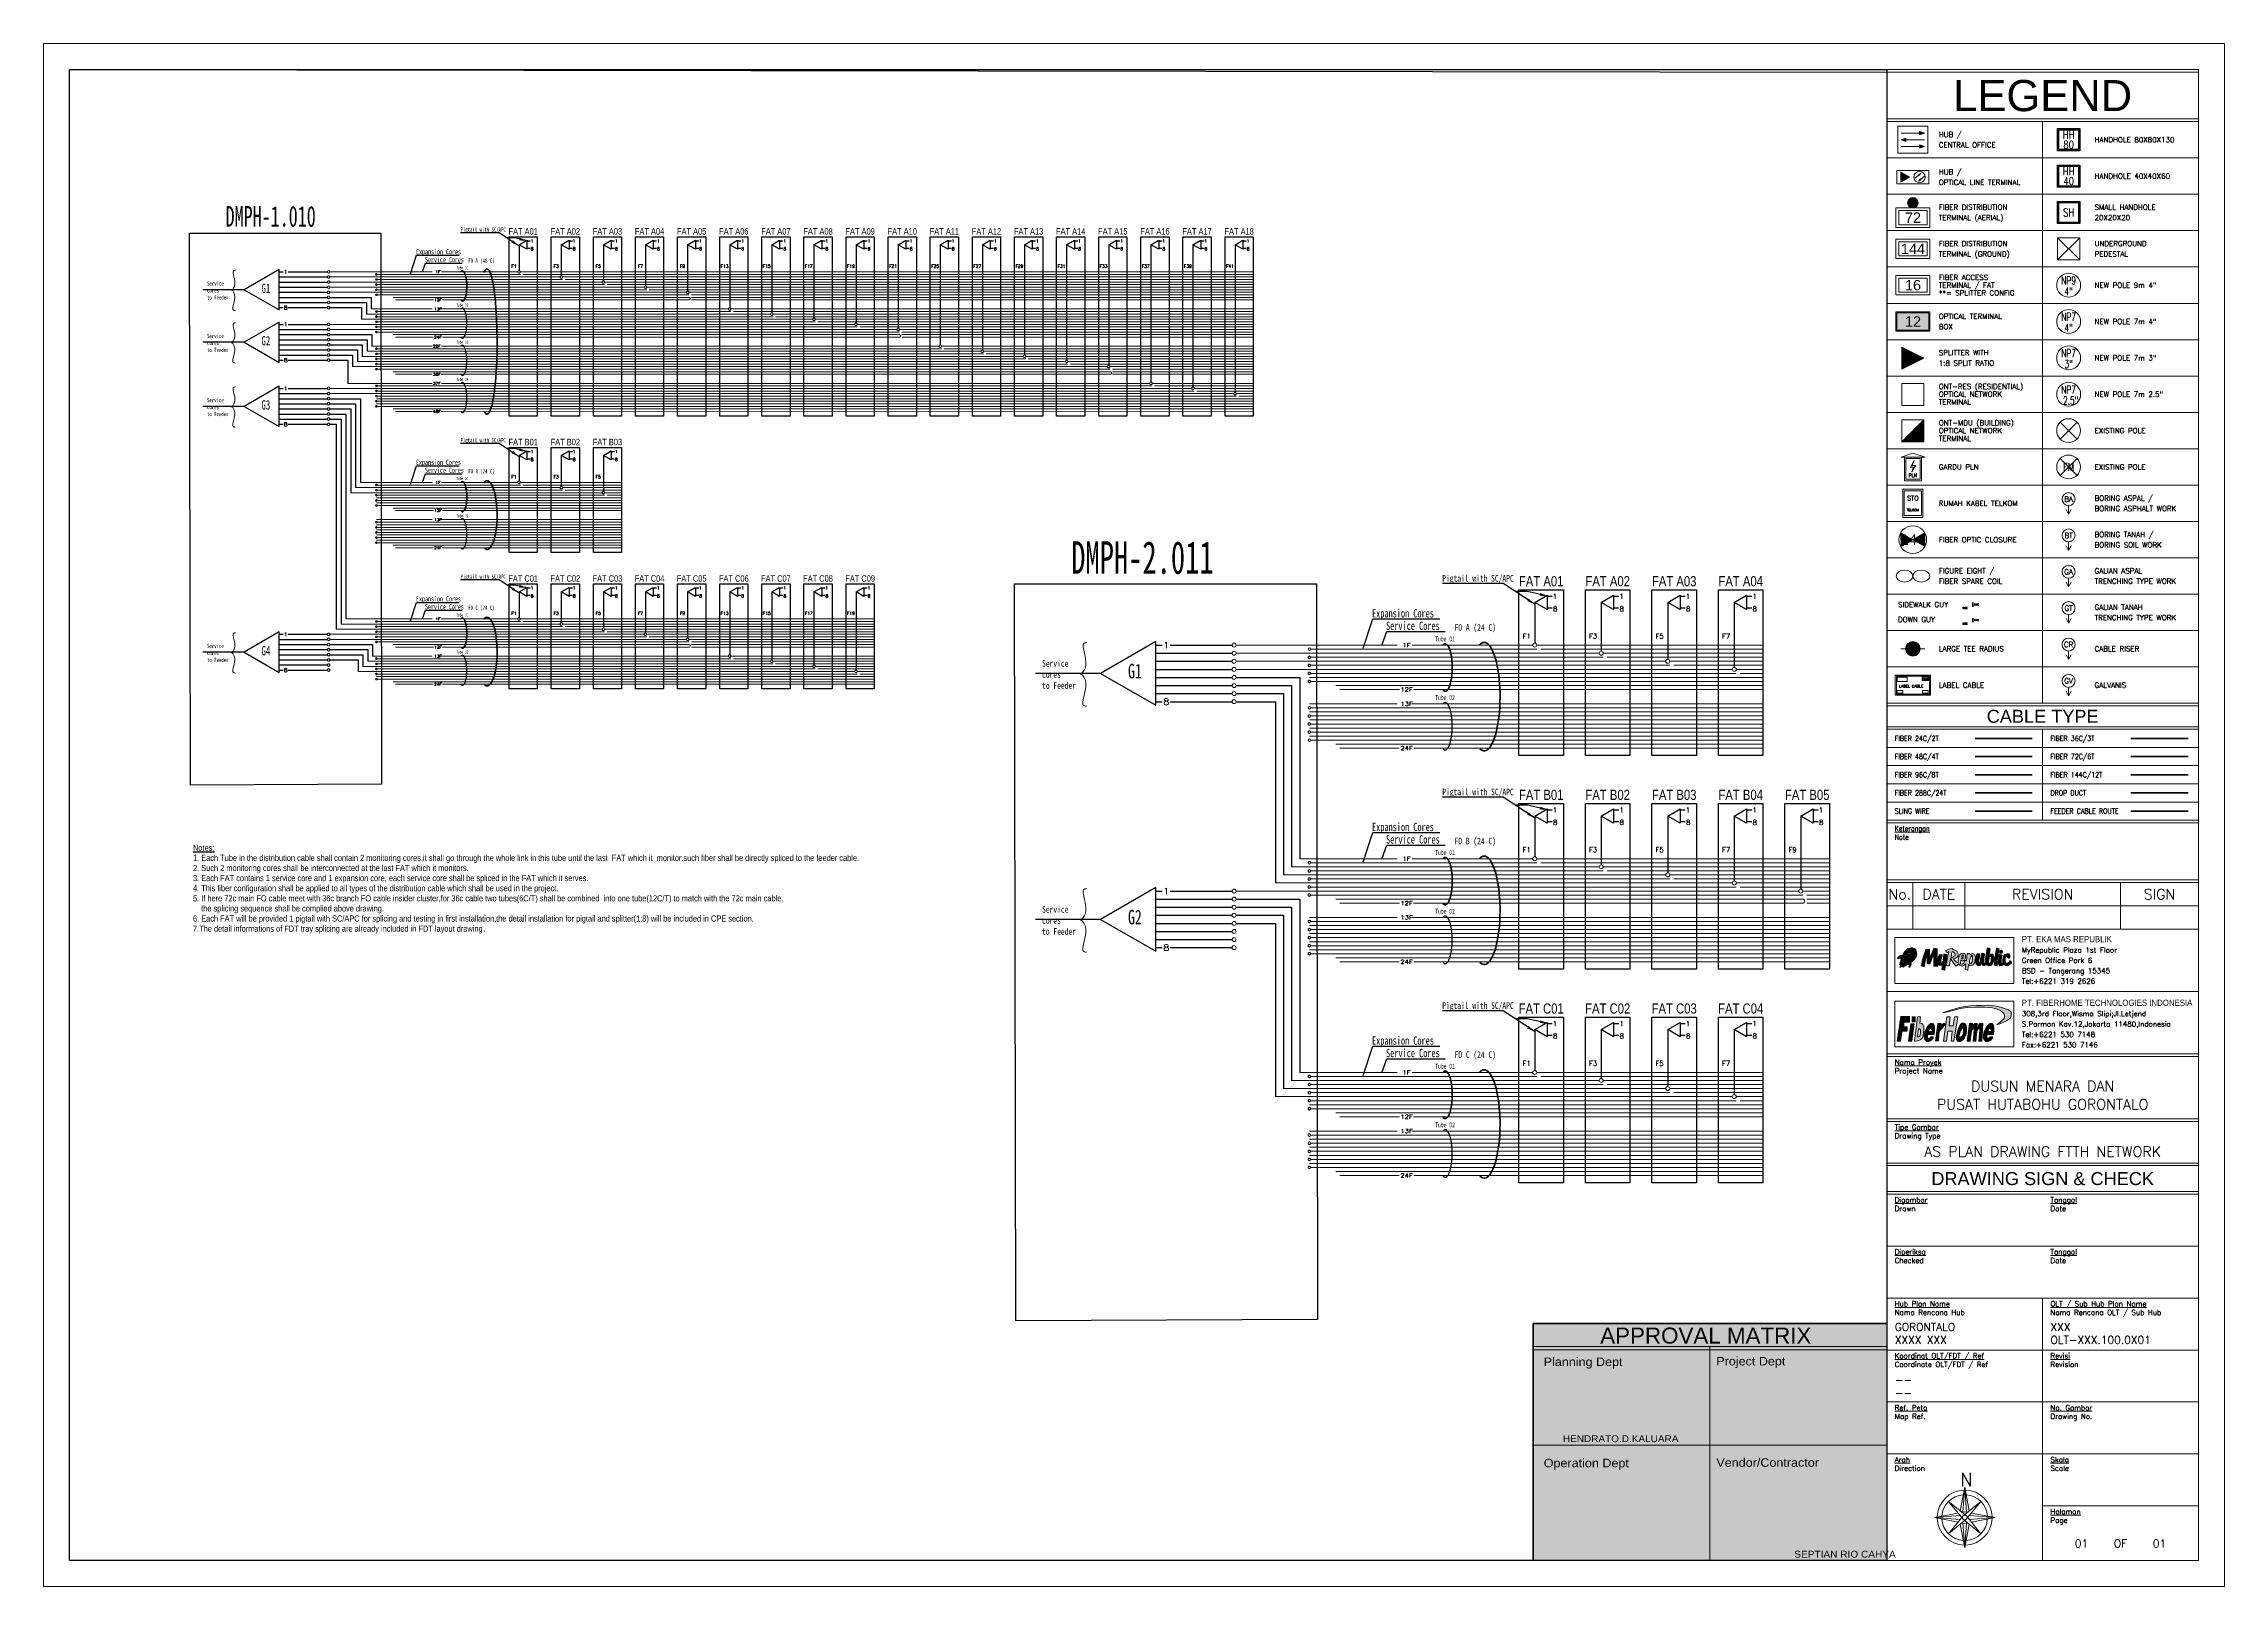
# Paper-space layout 'SPLICING FDT' of a CAD drawing. Header units: metres, sheet in millimetres. Extents: x 0 to 420, y 0 to 297.
# The model-space entities are those that its viewports show. They can reach past a viewport. Long polylines and large blocks are cut down to what shows.
import ezdxf
from ezdxf import colors
from ezdxf.entities.mleader import LeaderData, LeaderLine
from ezdxf.enums import TextEntityAlignment as Align
from ezdxf.math import Vec2, Vec3

# ---------------------------------------------------------------- set-up
doc = ezdxf.new("R2010")
doc.units = ezdxf.units.M
doc.header["$MEASUREMENT"] = 0
doc.set_wipeout_variables(frame=1)
doc.linetypes.add('PHANTOM2', pattern=[1.25, 0.625, -0.125, 0.125, -0.125, 0.125, -0.125])
for name, color, linetype, lineweight in [('ETIKET EMR-FH', 7, 'Continuous', 15), ('Expansion Core', 8, 'Continuous', 5), ('Expansion Cores', 7, 'Continuous', 13), ('FAT AREA', 134, 'PHANTOM2', 40), ('FO 24 CORE', 3, 'Continuous', 50), ('Service Core', 7, 'Continuous', 13), ('TITLE BLOCK', 7, 'Continuous', 18)]:
    doc.layers.add(name, color=color, linetype=linetype, lineweight=lineweight)
for name, color, linetype in [('FAT CODE', 7, 'Continuous'), ('FAT SP', 7, 'Continuous'), ('FDT SP', 7, 'Continuous'), ('lcp1_f1', 50, 'Continuous'), ('moniter core', 6, 'Continuous'), ('napf1-f15', 20, 'Continuous'), ('Regular LCP ID', 7, 'Continuous')]:
    doc.layers.add(name, color=color, linetype=linetype)
doc.layers.add('FO 48 CORE', color=7, linetype='Continuous', lineweight=50, true_color=0x8000a0)
doc.styles.add('FS', font='SimSun.ttf', dxfattribs={"width": 0.7})
doc.styles.add('Mark', font='arial.ttf', dxfattribs={"width": 0.8, "height": 2.5})
doc.styles.add('ROMANS', font='romans.shx', dxfattribs={"width": 1.2})
doc.styles.add('Simplex', font='simplex.shx')
doc.styles.add('Standar', font='arial.ttf')
doc.styles.get("Standard").update_dxf_attribs({"font": 'arial.ttf'})
doc.styles.add('Title Block v21 - Default$0$Styledgn001', font='dgn001.shx')
doc.dimstyles.new('DIN', dxfattribs={"dimtxt": 2.5, "dimasz": 2.5, "dimexe": 1.25, "dimexo": 0.625, "dimtad": 1, "dimtih": 1, "dimdec": 4, "dimdsep": 46, "dimlunit": 6, "dimtxsty": 'Standard', "dimcen": 2.5, "dimadec": 0, "dimazin": 0, "dimtfac": 1, "dimtdec": 4, "dimtmove": 0, "dimatfit": 3, "dimfxl": 1, "dimtvp": 1, "dimtolj": 1, "dimtzin": 0, "dimarcsym": 0})
doc.dimstyles.new('ISO-25', dxfattribs={"dimtxt": 2.5, "dimasz": 2.5, "dimexe": 1.25, "dimexo": 0.625, "dimtad": 1, "dimtxsty": 'Standard', "dimcen": 2.5, "dimadec": 0, "dimazin": 0, "dimtfac": 1, "dimtmove": 0, "dimatfit": 3, "dimfxl": 1, "dimarcsym": 0})

# ---------------------------------------------------------------- blocks, each defined once
blk = doc.blocks.new('ETIKET EMR-NEW 2026')
at = {"layer": 'ETIKET EMR-FH', "ltscale": 0.15}
h = blk.add_hatch(color=1, dxfattribs=at)
h.dxf.hatch_style = 1
h.paths.add_polyline_path([(359, 266.37, 1), (361, 266.37, 1)])
h = blk.add_hatch(color=5, dxfattribs=at)
h.dxf.hatch_style = 2
h.paths.add_polyline_path([(363.08, 245.17), (356.92, 245.17), (356.92, 241.83), (363.08, 241.83)])
h.paths.add_polyline_path([(357.98, 242), (362.09, 242), (362.09, 245.01), (357.98, 245.01)], flags=24)
at = {"layer": 'ETIKET EMR-FH'}
h = blk.add_hatch(color=2, dxfattribs=at)
h.dxf.hatch_style = 1
h.paths.add_polyline_path([(357.87, 238.59), (357.87, 234.33), (362.13, 236.46)])
h = blk.add_hatch(color=256, dxfattribs=at)
h.dxf.hatch_style = 1
h.paths.add_polyline_path([(362.13, 224.59), (360, 222.46), (360, 220.33), (362.13, 220.33)])
h.paths.add_polyline_path([(360, 222.46), (357.87, 220.33), (360, 220.33)])
h = blk.add_hatch(dxfattribs=at)
h.set_pattern_fill('LINE', color=1, scale=0.008, angle=90)
h.set_pattern_definition([(90, (-562435.86502, -7447190.490876), (-0.0254, 2e-18), [])])
h.paths.add_polyline_path([(357.81, 202.62), (357.84, 200.39), (359.76, 201.5)])
h.paths.add_polyline_path([(362.17, 200.39), (362.18, 202.63), (360.24, 201.5)])
at = {"layer": 'ETIKET EMR-FH', "ltscale": 10}
blk.add_hatch(color=5, dxfattribs=at).paths.add_polyline_path([(361.4, 180.5, 1), (358.6, 180.5, 1)])
at = {"layer": 'ETIKET EMR-FH', "true_color": 0x800080}
h = blk.add_hatch(color=216, dxfattribs=at)
h.paths.add_polyline_path([(357.71, 120.64), (357.81, 120.5), (357.92, 120.36), (358.07, 120.2), (358.06, 120.18), (358.25, 119.91), (358.39, 119.99), (358.64, 119.81), (358.87, 119.72), (358.93, 119.74), (359.06, 119.85), (359.27, 119.63), (359.25, 119.22), (359.29, 119.19), (359.39, 119.18), (359.46, 119.24), (359.63, 119.5), (359.69, 119.76), (359.67, 120), (359.61, 120.15), (359.93, 120.38), (360.31, 120.74), (360.63, 121.21), (360.73, 121.65), (360.19, 121.83), (359.55, 122.4), (359.31, 122.84), (359.28, 122.83), (359.03, 122.71), (358.78, 122.55), (358.51, 122.28), (358.3, 122), (358.14, 121.75), (357.96, 121.35), (357.79, 121.43), (357.63, 121.42), (357.5, 121.38), (357.37, 121.29), (357.2, 121.13), (357.1, 121), (357.07, 120.91), (357.08, 120.85), (357.12, 120.8), (357.19, 120.81), (357.31, 120.89), (357.51, 121.01), (357.75, 120.83)])
h.paths.add_polyline_path([(358.77, 121.43, -1), (359.91, 121.43, -1)], flags=16)
h.paths.add_polyline_path([(358.94, 121.43, -1), (359.75, 121.43, -1)], flags=0)
edge = h.paths.add_edge_path(flags=0)
edge.add_ellipse((359.34, 121.22), major_axis=(0.275, 0), ratio=0.4994, start_angle=0, end_angle=360)
at = {"layer": 'ETIKET EMR-FH'}
h = blk.add_hatch(color=140, dxfattribs=at)
h.paths.add_polyline_path([(358.94, 121.43, 1), (359.75, 121.43, 1)])
edge = h.paths.add_edge_path(flags=16)
edge.add_ellipse((359.34, 121.22), major_axis=(0.275, 0), ratio=0.4994, start_angle=0, end_angle=360)
for color, points in [(252, [(360.09, 121.92), (360.41, 121.76), (360.73, 121.65), (360.74, 121.68), (360.74, 121.77), (360.46, 121.86), (360.16, 122.01), (359.83, 122.31), (359.61, 122.53), (359.5, 122.73), (359.44, 122.88), (359.34, 122.85), (359.4, 122.68), (359.52, 122.46), (359.75, 122.23)]), (253, [(360.16, 122.01), (360.46, 121.86), (360.74, 121.77), (360.73, 122.01), (360.67, 122.32), (360.58, 122.53), (360.37, 122.76), (360.15, 122.87), (359.96, 122.9), (359.69, 122.91), (359.47, 122.89), (359.44, 122.88), (359.5, 122.73), (359.61, 122.53), (359.83, 122.31)]), (40, [(358.05, 119.4), (358.05, 119.2), (358.74, 119.61), (358.6, 119.64), (358.51, 119.7), (358.25, 119.55), (358.25, 119.71), (357.78, 119.49), (357.83, 119.99), (357.72, 119.97), (357.83, 120.3), (357.68, 120.46), (357.41, 119.71), (357.61, 119.75), (357.56, 119.17)]), (252, [(358.6, 119.64), (358.74, 119.61), (358.87, 119.72), (358.64, 119.81), (358.39, 119.99), (358.33, 119.96), (358.24, 119.9), (358.15, 119.85), (358.03, 119.86), (358, 119.96), (358.03, 120.07), (358.08, 120.15), (358, 120.27), (357.92, 120.36), (357.81, 120.5), (357.71, 120.64), (357.68, 120.46), (357.96, 120.16), (357.93, 120.01), (357.96, 119.85), (358.06, 119.8), (358.23, 119.82), (358.3, 119.85)]), (2, [(357.96, 119.85), (357.93, 120.01), (357.96, 120.16), (357.83, 120.3), (357.72, 119.97), (357.83, 119.99), (357.78, 119.49), (358.25, 119.71), (358.25, 119.55), (358.51, 119.7), (358.3, 119.85), (358.23, 119.82), (358.06, 119.8)])]:
    blk.add_hatch(color=color, dxfattribs=at).paths.add_polyline_path(points)
h = blk.add_hatch(color=253, dxfattribs=at)
h.set_gradient(color1=(173, 173, 173), one_color=1, tint=1, name='CYLINDER')
edge = h.paths.add_edge_path()
edge.add_ellipse((359.91, 122.72), major_axis=(0.137, 0), ratio=0.4994, start_angle=0, end_angle=360)
at = {"layer": 'ETIKET EMR-FH', "true_color": 0x800080}
for points in [[(363.28, 120.89), (363.2, 122.67), (362.52, 122.61), (361.96, 121.16), (361.61, 119.44), (362.2, 119.27), (362.46, 120.63), (362.74, 121.71), (362.75, 119.91), (363.27, 119.77), (364.06, 121.86), (364.07, 119.43), (364.72, 119.33), (364.68, 122.74), (364.01, 122.87)], [(375.68, 119.6), (375.9, 119.5), (376.24, 119.48), (376.24, 120.45), (376.39, 121.54), (376.59, 122.44), (376.64, 122.75), (376.39, 122.73), (376.33, 122.85), (376.08, 122.85), (375.9, 121.72), (375.79, 120.71)], [(377.3, 122.15, 1), (376.67, 122.15, 1)], [(365.81, 120.52), (365.61, 119.85), (365.38, 119.93), (365.41, 120.55), (365.6, 121.24), (365.62, 121.59), (365.05, 121.6), (364.84, 120.76), (364.83, 119.95), (364.94, 119.67), (365.17, 119.53), (365.49, 119.58), (365.71, 119.73), (365.61, 118.78), (365.8, 118.69), (366.07, 118.63), (366.18, 118.72), (366.52, 121.63), (366.23, 121.74), (365.97, 121.73)], [(376.99, 120.29), (377.03, 120.64), (377.09, 121.01), (377.09, 121.24), (377.19, 121.38), (377.23, 121.5), (377, 121.61), (376.71, 121.71), (376.63, 121.63), (376.51, 120.8), (376.45, 120.03), (376.53, 119.69), (376.75, 119.47), (377.18, 119.53), (377.53, 119.72), (377.91, 119.55), (378.39, 119.55), (378.62, 119.69), (378.98, 119.97), (378.98, 120.26), (378.96, 120.39), (378.65, 120.47), (378.56, 120.04), (377.97, 119.94), (377.79, 120.33), (377.79, 120.66), (377.79, 121.13), (378.15, 121.37), (378.26, 121.24), (378.24, 121.1), (378.27, 120.99), (378.41, 120.94), (378.63, 120.94), (378.68, 121.07), (378.7, 121.28), (378.7, 121.53), (378.48, 121.75), (378.11, 121.78), (377.72, 121.67), (377.5, 121.43), (377.42, 121.06), (377.32, 120.7), (377.38, 120.21), (377.25, 119.99), (376.99, 119.92)]]:
    blk.add_hatch(color=216, dxfattribs=at).paths.add_polyline_path(points)
h = blk.add_hatch(color=216, dxfattribs=at)
h.paths.add_polyline_path([(367.84, 119.96), (368.34, 119.4), (368.8, 119.82), (369.03, 119.6), (369.44, 119.4), (369.85, 119.52), (370.19, 119.84), (370.08, 118.77), (370.51, 118.64), (370.62, 118.69), (370.69, 119.72), (370.88, 119.51), (371.2, 119.47), (371.55, 119.56), (371.89, 120.06), (372.02, 120.62), (372.04, 121.28), (371.82, 121.74), (371.42, 121.82), (370.99, 121.61), (370.93, 121.85), (370.43, 121.84), (370.31, 120.43), (370.23, 120.47), (370.03, 120.46), (369.98, 120.25), (369.83, 119.95), (369.5, 119.81), (369.2, 119.85), (369.15, 119.97), (369.15, 120.26), (369.21, 120.51), (369.31, 120.53), (369.45, 120.42), (369.77, 120.45), (369.94, 120.58), (370.07, 120.79), (370.17, 121.07), (370.15, 121.4), (370.1, 121.69), (369.91, 121.85), (369.62, 121.88), (369.3, 121.81), (369.08, 121.61), (368.92, 121.35), (368.8, 120.95), (368.72, 120.46), (368.71, 120.05), (368.64, 120.02), (368.35, 120.26), (367.87, 120.65), (367.81, 120.79), (368.2, 120.95), (368.53, 121.13), (368.7, 121.32), (368.75, 121.62), (368.67, 121.93), (368.47, 122.26), (368.2, 122.42), (367.74, 122.61), (367.56, 122.77), (367.19, 122.76), (366.95, 122.68), (366.66, 122.56), (366.36, 122.42), (366.33, 122.3), (366.4, 122.15), (366.58, 122.04), (366.71, 122.01), (366.83, 122.2), (366.9, 122.14), (366.64, 120.78), (366.49, 119.53), (366.7, 119.47), (366.98, 119.47), (367.09, 119.51), (367.25, 120.85)])
h.paths.add_polyline_path([(367.49, 121.03), (367.35, 121.02), (367.44, 121.73), (367.54, 122.17), (367.62, 122.2), (367.76, 122.16), (367.99, 121.96), (368.14, 121.79), (368.14, 121.52), (368.1, 121.41), (367.84, 121.24)], flags=16)
h.paths.add_polyline_path([(369.4, 120.89), (369.41, 121.04), (369.45, 121.31), (369.59, 121.53), (369.66, 121.6), (369.71, 121.59), (369.74, 121.41), (369.72, 121.21), (369.66, 120.99), (369.59, 120.83), (369.47, 120.79), (369.42, 120.83)], flags=16)
h.paths.add_polyline_path([(370.91, 120.33), (370.97, 120.76), (371.02, 120.94), (371.15, 121.21), (371.41, 121.5), (371.48, 121.43), (371.5, 121.06), (371.5, 120.54), (371.36, 120.09), (371.23, 119.88), (371.05, 119.88), (370.94, 120.01)], flags=16)
h = blk.add_hatch(color=216, dxfattribs=at)
h.paths.add_polyline_path([(373.06, 120.89), (373.01, 120.46), (372.83, 119.92), (372.66, 119.99), (372.65, 120.17), (372.69, 120.61), (372.85, 121.19), (372.89, 121.77), (372.37, 121.75), (372.31, 121.74), (372.29, 121.5), (372.25, 121.23), (372.19, 120.88), (372.16, 120.55), (372.11, 120.21), (372.13, 119.94), (372.21, 119.79), (372.36, 119.63), (372.48, 119.53), (372.71, 119.51), (372.92, 119.54), (373.04, 119.63), (373.09, 119.74), (373.16, 119.9), (373.26, 120.08), (373.33, 119.93), (373.33, 119.71), (373.39, 119.59), (373.56, 119.54), (373.78, 119.53), (373.85, 119.63), (374.08, 119.68), (374.18, 119.56), (374.47, 119.53), (374.82, 119.49), (375.13, 119.57), (375.35, 119.88), (375.55, 120.36), (375.63, 120.93), (375.6, 121.33), (375.47, 121.57), (375.35, 121.69), (375.12, 121.74), (374.94, 121.73), (374.75, 121.7), (374.74, 121.83), (374.82, 122.27), (374.89, 122.66), (374.8, 122.8), (374.69, 122.88), (374.42, 122.91), (374.29, 122.84), (374.25, 122.42), (374.2, 122.09), (374.1, 121.67), (374.03, 121.21), (374, 120.76), (373.98, 120.46), (373.99, 119.97), (373.69, 119.96), (373.68, 120.44), (373.7, 120.84), (373.76, 121.26), (373.82, 121.6), (373.78, 121.71), (373.62, 121.82), (373.37, 121.87), (373.23, 121.85), (373.21, 121.65), (373.16, 121.25)])
h.paths.add_polyline_path([(374.61, 120.71), (374.67, 120.93), (374.71, 121.09), (374.9, 121.3), (375.05, 121.27), (375.08, 121.08), (375.07, 120.57), (375, 120.18), (374.77, 119.85), (374.6, 119.94), (374.56, 120.16)], flags=16)
at = {"layer": 'ETIKET EMR-FH'}
h = blk.add_hatch(color=4, dxfattribs=at)
edge = h.paths.add_edge_path()
edge.add_ellipse((359.34, 121.22), major_axis=(0.275, 0), ratio=0.4994, start_angle=0, end_angle=360)
at = {"layer": 'ETIKET EMR-FH', "ltscale": 0.15}
for color, points in [(164, [(357.66, 109.68), (359.35, 109.68), (359.35, 108.64), (358.6, 108.64), (358.44, 108.64), (358.38, 108.61), (358.34, 108.59), (358.28, 108.49), (358.24, 107.83), (358.26, 107.76), (358.3, 107.74), (358.36, 107.74), (358.91, 107.74), (358.91, 106.91), (358.06, 106.91), (357.96, 106.91), (357.92, 106.9), (357.88, 106.86), (357.86, 106.76), (357.65, 104.95), (356.97, 104.95)]), (164, [(358.29, 108.64), (358.6, 108.64), (359.35, 108.64), (359.35, 109.68), (357.66, 109.68), (356.97, 104.95), (357.65, 104.95), (357.87, 106.91), (358.06, 106.91), (358.91, 106.91), (358.91, 107.74), (358.23, 107.74)]), (164, [(359.84, 109.66), (359.84, 108.7), (360.42, 108.7), (360.42, 109.66)]), (20, [(378.96, 110.16), (378.96, 110.4), (378.91, 110.58), (378.83, 110.69), (378.71, 110.8), (378.43, 110.96), (378.05, 111.14), (377.49, 111.32), (376.86, 111.5), (376.06, 111.68), (375.37, 111.81), (374.49, 111.86), (373.14, 111.84), (372.31, 111.81), (371.09, 111.73), (370.1, 111.62), (369.01, 111.42), (367.52, 111.02), (366.09, 110.54), (365.8, 110.39), (366.09, 110.45), (366.76, 110.61), (367.7, 110.87), (369.1, 111.22), (370.48, 111.43), (372.08, 111.52), (373.82, 111.49), (375.31, 111.36), (376.27, 111.12), (376.8, 110.85), (377.18, 110.63), (377.42, 110.43), (377.56, 110.17), (377.65, 109.91), (377.67, 109.65), (377.62, 109.43), (377.49, 109.21), (377.23, 108.98), (376.89, 108.7), (376.47, 108.39), (376.19, 108.14), (376.34, 108.18), (376.96, 108.39), (377.5, 108.62), (378.03, 108.9), (378.42, 109.12), (378.73, 109.39), (378.86, 109.6), (378.94, 109.82), (378.96, 109.96)]), (164, [(360.24, 108.31), (359.64, 108.31), (359.17, 104.98), (359.8, 104.98)]), (164, [(364.38, 105.05), (364.95, 105.05), (365.01, 106.21), (365.05, 106.54), (365.09, 106.78), (365.19, 107.03), (365.46, 107.28), (365.73, 107.55), (365.86, 107.71), (366.05, 107.98), (366.13, 108.18), (366.18, 108.35), (365.89, 108.35), (365.82, 108.35), (365.79, 108.24), (365.74, 108.15), (365.67, 108.1), (365.56, 108.07), (365.48, 108.12), (365.45, 108.22), (365.43, 108.34), (364.84, 108.34)]), (164, [(371.46, 108.36), (370.9, 108.36), (370.47, 104.96), (371.05, 104.96), (371.31, 106.87), (371.39, 107.08), (371.45, 107.26), (371.64, 107.39), (371.78, 107.31), (371.81, 107.15), (371.61, 104.96), (372.14, 104.96), (372.33, 106.85), (372.41, 107.12), (372.6, 107.33), (372.8, 107.36), (372.89, 107.23), (372.9, 107.07), (372.73, 104.96), (373.28, 104.96), (373.48, 108.38), (372.89, 108.38), (372.81, 108.32), (372.74, 108.2), (372.7, 108.05), (372.64, 107.75), (372.48, 107.64), (372.37, 107.73), (372.36, 107.84), (372.39, 108.36), (371.86, 108.36), (371.81, 108.21), (371.69, 108.1), (371.54, 108.11), (371.5, 108.21)])]:
    blk.add_hatch(color=color, dxfattribs=at).paths.add_polyline_path(points)
h = blk.add_hatch(color=164, dxfattribs=at)
h.paths.add_polyline_path([(361.34, 108.41), (361.49, 109.66), (360.89, 109.66), (360.31, 104.94), (360.53, 104.97), (360.88, 105.03), (361.26, 105.14), (361.56, 105.29), (361.77, 105.54), (361.93, 105.83), (362.05, 106.4), (362.12, 107.18), (362.1, 107.74), (361.92, 108.2), (361.72, 108.35)])
h.paths.add_polyline_path([(361.47, 107.2), (361.5, 107), (361.49, 106.79), (361.46, 106.52), (361.44, 106.32), (361.4, 106.05), (361.29, 105.88), (361.08, 105.81), (360.88, 105.8), (361.09, 107.33), (361.31, 107.32)], flags=16)
h.paths.add_polyline_path([(367, 107.92), (367.2, 109.65), (366.56, 109.65), (365.92, 104.94), (366.47, 104.94), (366.71, 106.88), (367.56, 106.88), (367.36, 104.94), (367.88, 104.94), (368.65, 109.63), (368.05, 109.63), (367.79, 107.92)])
h = blk.add_hatch(color=164, dxfattribs=at)
h.paths.add_polyline_path([(364.19, 107.67), (364.13, 108.05), (363.95, 108.31), (363.78, 108.39), (363.61, 108.38), (363.43, 108.34), (363.3, 108.26), (363.14, 108.13), (362.94, 107.9), (362.7, 107.56), (362.5, 107.23), (362.33, 106.82), (362.25, 106.55), (362.21, 106.1), (362.21, 105.61), (362.25, 105.35), (362.47, 105.07), (362.65, 104.91), (362.85, 104.86), (363.06, 104.88), (363.33, 105), (363.57, 105.16), (363.75, 105.32), (363.91, 105.51), (363.94, 105.64), (363.93, 105.72), (363.9, 105.77), (363.89, 105.8), (363.44, 105.8), (363.31, 105.53), (362.9, 105.47), (362.79, 105.75), (362.85, 106.27), (364.1, 106.26), (364.19, 107.08)])
h.paths.add_polyline_path([(363.05, 106.84), (363.05, 107.15), (363.36, 107.52), (363.71, 107.23), (363.74, 106.86), (363.56, 106.84)], flags=16)
h = blk.add_hatch(color=164, dxfattribs=at)
h.paths.add_polyline_path([(370.27, 107.87), (370.2, 108.15), (370.11, 108.27), (369.99, 108.39), (369.88, 108.45), (369.78, 108.45), (369.65, 108.43), (369.52, 108.4), (369.32, 108.27), (369.08, 107.95), (368.95, 107.69), (368.75, 107.27), (368.58, 106.75), (368.46, 106.31), (368.4, 105.95), (368.37, 105.58), (368.4, 105.33), (368.54, 105.05), (368.72, 104.92), (368.82, 104.88), (368.95, 104.88), (369.11, 104.89), (369.37, 105), (369.59, 105.14), (369.82, 105.38), (369.97, 105.63), (370.15, 106), (370.26, 106.41), (370.34, 106.87), (370.35, 107.23), (370.33, 107.57)])
h.paths.add_polyline_path([(369.78, 107.15), (369.77, 106.85), (369.68, 106.48), (369.62, 106.23), (369.54, 106.06), (369.37, 105.83), (369.15, 105.75), (368.99, 105.81), (368.95, 105.93), (368.95, 106.08), (368.98, 106.27), (369.04, 106.47), (369.11, 106.68), (369.19, 106.93), (369.28, 107.16), (369.42, 107.41), (369.58, 107.46), (369.72, 107.38)], flags=16)
h = blk.add_hatch(color=164, dxfattribs=at)
h.paths.add_polyline_path([(375.55, 108.05), (375.38, 108.31), (375.2, 108.39), (375.04, 108.38), (374.86, 108.34), (374.72, 108.26), (374.57, 108.13), (374.36, 107.9), (374.13, 107.56), (373.92, 107.23), (373.76, 106.82), (373.67, 106.55), (373.63, 106.1), (373.63, 105.61), (373.68, 105.35), (373.89, 105.07), (374.08, 104.91), (374.27, 104.85), (374.49, 104.88), (374.75, 105), (374.99, 105.16), (375.17, 105.32), (375.33, 105.51), (375.36, 105.64), (375.36, 105.72), (375.33, 105.77), (375.31, 105.8), (374.86, 105.8), (374.73, 105.53), (374.33, 105.47), (374.21, 105.75), (374.27, 106.27), (375.52, 106.26), (375.61, 107.08), (375.61, 107.67)])
h.paths.add_polyline_path([(374.47, 106.84), (374.48, 107.15), (374.79, 107.52), (375.13, 107.23), (375.17, 106.86), (374.98, 106.84)], flags=16)
at = {"layer": 'ETIKET EMR-FH'}
for p, q in [((355, 5), (355, 292)), ((360, 126.5), (360, 135.5)), ((370, 126.5), (370, 135.5)), ((400, 126.5), (400, 135.5))]:
    blk.add_line(p, q, dxfattribs=at)
at = {"layer": 'ETIKET EMR-FH', "color": 1}
for p, q in [((357.76, 279.78), (361.29, 279.78)), ((358.68, 278.81), (357.76, 278.5)), ((357.76, 278.5), (358.68, 278.19)), ((357.76, 277.21), (361.29, 277.21)), ((357.81, 278.48), (357.81, 278.52)), ((357.84, 278.47), (357.84, 278.53)), ((357.87, 278.46), (357.87, 278.54)), ((357.9, 278.45), (357.9, 278.55)), ((357.94, 278.44), (357.94, 278.56)), ((357.97, 278.43), (357.97, 278.57)), ((358, 278.42), (358, 278.58)), ((358.03, 278.41), (358.03, 278.59)), ((358.07, 278.4), (358.07, 278.6)), ((358.1, 278.39), (358.1, 278.61)), ((358.13, 278.38), (358.13, 278.63)), ((358.16, 278.36), (358.16, 278.64)), ((358.19, 278.35), (358.19, 278.65)), ((358.23, 278.34), (358.23, 278.66)), ((358.26, 278.33), (358.26, 278.67)), ((358.29, 278.32), (358.29, 278.68)), ((358.32, 278.31), (358.32, 278.69)), ((358.36, 278.3), (358.36, 278.7)), ((358.39, 278.29), (358.39, 278.71)), ((358.42, 278.28), (358.42, 278.72)), ((358.45, 278.27), (358.45, 278.73)), ((358.49, 278.26), (358.49, 278.75)), ((358.52, 278.25), (358.52, 278.76)), ((358.55, 278.23), (358.55, 278.77)), ((358.58, 278.22), (358.58, 278.78)), ((358.61, 278.21), (358.61, 278.79)), ((358.65, 278.2), (358.65, 278.8)), ((358.68, 278.19), (358.68, 278.81)), ((358.68, 278.5), (362.27, 278.5)), ((361.29, 280.11), (361.29, 279.46)), ((361.29, 280.11), (362.27, 279.78)), ((361.29, 279.46), (362.27, 279.78)), ((361.29, 277.54), (361.29, 276.89)), ((361.29, 277.54), (362.27, 277.21)), ((362.27, 277.21), (361.29, 276.89)), ((361.32, 279.48), (361.32, 280.1)), ((361.32, 276.9), (361.32, 277.53)), ((361.35, 279.49), (361.35, 280.09)), ((361.35, 276.91), (361.35, 277.52)), ((361.38, 279.5), (361.38, 280.08)), ((361.38, 276.92), (361.38, 277.51)), ((361.42, 279.51), (361.42, 280.07)), ((361.42, 276.93), (361.42, 277.5)), ((361.45, 279.52), (361.45, 280.06)), ((361.45, 276.94), (361.45, 277.49)), ((361.48, 279.53), (361.48, 280.05)), ((361.48, 276.95), (361.48, 277.48)), ((361.51, 279.54), (361.51, 280.04)), ((361.51, 276.96), (361.51, 277.47)), ((361.55, 279.55), (361.55, 280.03)), ((361.55, 276.97), (361.55, 277.45)), ((361.58, 279.56), (361.58, 280.01)), ((361.58, 276.98), (361.58, 277.44)), ((361.61, 279.57), (361.61, 280)), ((361.61, 276.99), (361.61, 277.43)), ((361.64, 279.58), (361.64, 279.99)), ((361.64, 277), (361.64, 277.42)), ((361.67, 279.59), (361.67, 279.98)), ((361.67, 277.01), (361.67, 277.41)), ((361.71, 279.6), (361.71, 279.97)), ((361.71, 277.03), (361.71, 277.4)), ((361.74, 279.61), (361.74, 279.96)), ((361.74, 277.04), (361.74, 277.39)), ((361.77, 279.62), (361.77, 279.95)), ((361.77, 277.05), (361.77, 277.38)), ((361.8, 279.63), (361.8, 279.94)), ((361.8, 277.06), (361.8, 277.37)), ((361.84, 279.64), (361.84, 279.93)), ((361.84, 277.07), (361.84, 277.36)), ((361.87, 279.65), (361.87, 279.92)), ((361.87, 277.08), (361.87, 277.35)), ((361.9, 279.66), (361.9, 279.91)), ((361.9, 277.09), (361.9, 277.34)), ((361.93, 279.67), (361.93, 279.9)), ((361.93, 277.1), (361.93, 277.32)), ((361.96, 279.68), (361.96, 279.88)), ((361.96, 277.11), (361.96, 277.31)), ((362, 279.69), (362, 279.87)), ((362, 277.12), (362, 277.3)), ((362.03, 279.7), (362.03, 279.86)), ((362.03, 277.13), (362.03, 277.29)), ((362.06, 279.71), (362.06, 279.85)), ((362.06, 277.14), (362.06, 277.28)), ((362.09, 279.72), (362.09, 279.84)), ((362.09, 277.15), (362.09, 277.27)), ((362.13, 279.73), (362.13, 279.83)), ((362.13, 277.16), (362.13, 277.26)), ((362.16, 279.74), (362.16, 279.82)), ((362.16, 277.17), (362.16, 277.25)), ((362.19, 279.75), (362.19, 279.81)), ((362.19, 277.18), (362.19, 277.24)), ((362.22, 279.76), (362.22, 279.8)), ((357.83, 270.48), (357.83, 272.09)), ((357.9, 270.53), (357.9, 272.05)), ((357.97, 270.56), (357.97, 272.01)), ((358.03, 270.6), (358.03, 271.97)), ((358.11, 270.64), (358.1, 271.93)), ((358.17, 270.68), (358.17, 271.89)), ((358.25, 270.73), (358.25, 271.85)), ((358.32, 270.77), (358.32, 271.81)), ((358.39, 270.8), (358.39, 271.77)), ((358.46, 270.84), (358.46, 271.73)), ((358.54, 270.89), (358.54, 271.68)), ((358.62, 270.94), (358.62, 271.64)), ((358.71, 270.99), (358.71, 271.59)), ((358.78, 271.03), (358.78, 271.54)), ((358.86, 271.08), (358.86, 271.5)), ((358.93, 271.12), (358.93, 271.46)), ((359.01, 271.16), (359, 271.42)), ((359.07, 271.19), (359.07, 271.38)), ((359.13, 271.23), (359.13, 271.34))]:
    blk.add_line(p, q, dxfattribs=at)
at = {"layer": 'ETIKET EMR-FH', "color": 5, "linetype": 'ByBlock', "lineweight": -2}
for p, q in [((387.87, 276.37), (387.87, 280.63)), ((387.87, 280.63), (392.13, 280.63)), ((388.11, 276.59), (388.11, 280.4)), ((388.11, 280.4), (391.89, 280.4)), ((391.89, 280.4), (391.89, 276.59)), ((392.13, 280.63), (392.13, 276.37)), ((392.13, 276.37), (387.87, 276.37)), ((387.87, 269.37), (387.87, 273.63)), ((387.87, 273.63), (392.13, 273.63)), ((391.89, 276.59), (388.11, 276.59)), ((388.11, 269.59), (388.11, 273.4)), ((388.11, 273.4), (391.89, 273.4)), ((391.89, 273.4), (391.89, 269.59)), ((392.13, 273.63), (392.13, 269.37)), ((392.13, 269.37), (387.87, 269.37)), ((391.89, 269.59), (388.11, 269.59))]:
    blk.add_line(p, q, dxfattribs=at)
at = {"layer": 'ETIKET EMR-FH', "color": 1, "linetype": 'ByBlock', "lineweight": -2}
for p, q in [((387.87, 262.37), (387.87, 266.63)), ((387.87, 266.63), (392.13, 266.63)), ((388.11, 262.59), (388.11, 266.4)), ((388.11, 266.4), (391.89, 266.4)), ((391.89, 266.4), (391.89, 262.59)), ((392.13, 266.63), (392.13, 262.37)), ((392.13, 262.37), (387.87, 262.37)), ((391.89, 262.59), (388.11, 262.59))]:
    blk.add_line(p, q, dxfattribs=at)
at = {"layer": 'ETIKET EMR-FH', "color": 7, "linetype": 'Continuous', "lineweight": 0}
for p, q in [((390, 208.07), (390, 206.43)), ((390, 201.07), (390, 199.43)), ((390, 194.07), (390, 192.43)), ((390, 187.07), (390, 185.43)), ((390, 180.07), (390, 178.43)), ((390, 173.07), (390, 171.43))]:
    blk.add_line(p, q, dxfattribs=at)
at = {"layer": 'ETIKET EMR-FH', "color": 5, "linetype": 'Continuous', "ltscale": 70}
blk.add_line((357.68, 180.5), (362.32, 180.5), dxfattribs=at)
at = {"layer": 'ETIKET EMR-FH', "color": 200, "ltscale": 0.15}
for p, q in [((356.62, 171.58), (356.62, 175.42)), ((356.62, 175.42), (363.38, 175.42)), ((356.82, 171.78), (356.82, 175.22)), ((356.82, 175.22), (363.18, 175.22)), ((356.99, 175.06), (356.99, 174.22)), ((356.99, 175.06), (358.92, 175.06)), ((356.99, 174.22), (358.92, 174.22)), ((356.99, 172.48), (356.99, 171.98)), ((356.99, 172.48), (358.09, 172.48)), ((358.09, 172.48), (358.09, 171.98)), ((358.92, 175.06), (358.92, 174.22)), ((361.78, 175.12), (361.78, 174.42)), ((361.78, 175.12), (363.08, 175.12)), ((361.78, 174.42), (363.08, 174.42)), ((361.88, 175.02), (361.88, 174.52)), ((361.88, 175.02), (362.98, 175.02)), ((361.88, 174.52), (362.98, 174.52)), ((361.88, 172.48), (361.88, 171.98)), ((361.88, 172.48), (362.98, 172.48)), ((362.98, 175.02), (362.98, 174.52)), ((362.98, 172.48), (362.98, 171.98)), ((363.08, 175.12), (363.08, 174.42)), ((363.18, 175.22), (363.18, 171.78)), ((363.38, 175.42), (363.38, 171.58)), ((363.38, 171.58), (356.62, 171.58)), ((363.18, 171.78), (356.82, 171.78)), ((356.99, 171.98), (358.09, 171.98)), ((361.88, 171.98), (362.98, 171.98))]:
    blk.add_line(p, q, dxfattribs=at)
at = {"layer": 'ETIKET EMR-FH'}
for points in [[(0, 0), (420, 0), (420, 297), (0, 297)], [(5, 5), (415, 5), (415, 292), (5, 292)], [(362.13, 227.33), (357.87, 227.33), (357.87, 231.59), (362.13, 231.59)], [(362.13, 220.33), (357.87, 220.33), (357.87, 224.59), (362.13, 224.59)]]:
    blk.add_lwpolyline(points, close=True, dxfattribs=at)
for points in [[(355, 291.5), (415, 291.5)], [(355, 282.5), (415, 282.5)], [(355, 282), (415, 282)], [(385, 170), (385, 282)], [(355, 275), (415, 275)], [(355, 268), (415, 268)], [(355, 268), (415, 268)], [(355, 261), (415, 261)], [(355, 261), (415, 261)], [(355, 254), (415, 254)], [(355, 254), (415, 254)], [(355, 247), (415, 247)], [(355, 247), (415, 247)], [(355, 240), (415, 240)], [(355, 240), (415, 240)], [(355, 233), (415, 233)], [(355, 233), (415, 233)], [(355, 226), (415, 226)], [(355, 226), (415, 226)], [(355, 226), (415, 226)], [(357.87, 220.33), (362.13, 224.59)], [(355, 219), (415, 219)], [(355, 219), (415, 219)], [(355, 212), (415, 212)], [(355, 212), (415, 212)], [(355, 205), (415, 205)], [(355, 205), (415, 205)], [(355, 198), (415, 198)], [(355, 198), (415, 198)], [(355, 191), (415, 191)], [(355, 191), (415, 191)], [(355, 184), (415, 184)], [(355, 184), (415, 184)], [(355, 177), (415, 177)], [(355, 170), (415, 170)], [(355, 170), (415, 170)], [(355, 169.5), (415, 169.5)], [(355, 165.5), (415, 165.5)], [(355, 165), (415, 165)], [(385, 165), (385, 147.5)], [(355, 161.5), (415, 161.5)], [(355, 158), (415, 158)], [(355, 154.5), (415, 154.5)], [(355, 151), (415, 151)], [(355, 147.5), (415, 147.5)], [(355, 147), (415, 147)], [(355, 136), (415, 136)], [(355, 135.5), (415, 135.5)], [(355, 131), (415, 131)], [(355, 126.5), (415, 126.5)], [(359.34, 122.85), (359.4, 122.68), (359.52, 122.46), (359.75, 122.23), (360.09, 121.92), (360.41, 121.76), (360.73, 121.65)], [(359.44, 122.88), (359.5, 122.73), (359.61, 122.53), (359.83, 122.31), (360.16, 122.01), (360.46, 121.86), (360.74, 121.77)], [(355, 114.5), (415, 114.5)], [(355, 102.5), (415, 102.5)], [(355, 102), (415, 102)], [(355, 90), (415, 90)], [(355, 89.5), (415, 89.5)], [(355, 81.5), (415, 81.5)], [(355, 81), (415, 81)], [(355, 76), (415, 76)], [(355, 75.5), (415, 75.5)], [(355, 65.5), (415, 65.5)], [(355, 55.5), (415, 55.5)], [(385, 55.5), (385, 5)], [(355, 45.5), (415, 45.5)], [(355, 35.5), (415, 35.5)], [(355, 25.5), (415, 25.5)], [(385, 15.5), (415, 15.5)]]:
    blk.add_lwpolyline(points, dxfattribs=at)
at = {"layer": 'ETIKET EMR-FH', "color": 1, "flags": 128}
for points in [[(357.1, 281.08), (362.9, 281.08), (362.9, 275.92), (357.1, 275.92), (357.1, 281.08)], [(357.69, 270.3), (357.69, 272.26), (359.4, 271.28), (357.69, 270.3)], [(357.76, 270.45), (357.76, 272.13), (359.23, 271.29), (357.76, 270.45)], [(357.76, 270.45), (357.76, 272.13), (359.23, 271.29), (357.76, 270.45)], [(360.39, 271.11), (361.53, 272.01), (361.12, 271.57), (361.16, 271.72), (361, 271.72), (361.53, 272.01)], [(362.23, 271.49), (361.09, 270.52), (361.48, 270.98), (361.45, 270.83), (361.61, 270.83), (361.09, 270.52)], [(357.69, 202.83), (362.29, 200.18), (362.3, 202.84), (357.72, 200.18), (357.69, 202.83)]]:
    blk.add_lwpolyline(points, dxfattribs=at)
at = {"layer": 'ETIKET EMR-FH', "color": 7, "flags": 128}
blk.add_lwpolyline([(363.06, 270), (356.94, 269.99), (356.94, 272.59), (363.06, 272.6), (363.06, 270)], dxfattribs=at)
at = {"layer": 'ETIKET EMR-FH', "color": 1, "ltscale": 0.15}
for points in [[(356.72, 265.37), (363.28, 265.37), (363.28, 261.63), (356.72, 261.63), (356.72, 265.37)], [(357.27, 264.87), (362.73, 264.87), (362.73, 262.13), (357.27, 262.13), (357.27, 264.87)], [(356.72, 259.37), (363.28, 259.37), (363.28, 255.63), (356.72, 255.63), (356.72, 259.37)], [(357.27, 258.87), (362.73, 258.87), (362.73, 256.13), (357.27, 256.13), (357.27, 258.87)]]:
    blk.add_lwpolyline(points, dxfattribs=at)
at = {"layer": 'ETIKET EMR-FH', "color": 3}
blk.add_lwpolyline([(392.13, 255.37), (387.87, 255.37), (387.87, 259.63), (392.13, 259.63)], close=True, dxfattribs=at)
for points in [[(387.87, 259.63), (392.13, 255.37)], [(387.87, 255.37), (392.13, 259.63)]]:
    blk.add_lwpolyline(points, dxfattribs=at)
at = {"layer": 'ETIKET EMR-FH', "color": 40, "ltscale": 0.15}
for points in [[(356.72, 252.37), (363.28, 252.37), (363.28, 248.63), (356.72, 248.63), (356.72, 252.37)], [(357.27, 251.87), (362.73, 251.87), (362.73, 249.13), (357.27, 249.13), (357.27, 251.87)]]:
    blk.add_lwpolyline(points, dxfattribs=at)
at = {"layer": 'ETIKET EMR-FH', "color": 5, "ltscale": 0.15}
blk.add_lwpolyline([(356.72, 245.37), (363.28, 245.37), (363.28, 241.63), (356.72, 241.63), (356.72, 245.37)], dxfattribs=at)
blk.add_lwpolyline([(356.92, 245.17), (363.08, 245.17), (363.08, 241.83), (356.92, 241.83)], close=True, dxfattribs=at)
at = {"layer": 'ETIKET EMR-FH', "color": 2}
blk.add_lwpolyline([(357.87, 238.59), (357.87, 234.33), (362.13, 236.46)], close=True, dxfattribs=at)
at = {"layer": 'ETIKET EMR-FH', "color": 1}
for points in [[(388.38, 224.12), (391.62, 220.88)], [(388.38, 220.88), (391.62, 224.12)]]:
    blk.add_lwpolyline(points, dxfattribs=at)
at = {"layer": 'ETIKET EMR-FH', "color": 30, "flags": 128}
for points in [[(360, 218.17), (362.36, 217.39), (357.76, 217.39), (360, 218.17), (360.02, 218.17)], [(358.42, 217.39), (361.61, 217.39), (361.7, 217.39)], [(358.42, 217.39), (361.66, 217.39), (361.66, 212.83), (358.42, 212.83), (358.42, 217.39)], [(358.67, 217.11), (361.4, 217.11), (361.4, 213.14), (358.67, 213.14), (358.67, 217.11)], [(359.52, 215.47), (360.24, 216.72), (360.25, 216.72)], [(359.52, 215.47), (359.57, 215.47)], [(360.15, 215.47), (359.52, 215.47), (359.57, 215.47)], [(360.48, 215.76), (359.79, 214.59), (359.79, 214.59)], [(359.79, 214.59), (360.15, 215.47), (360.15, 215.47)], [(360.24, 216.72), (359.86, 215.76), (359.94, 215.76)], [(359.86, 215.76), (360.48, 215.76), (360.48, 215.76)]]:
    blk.add_lwpolyline(points, dxfattribs=at)
at = {"layer": 'ETIKET EMR-FH', "color": 7}
for points in [[(388.38, 217.12), (391.62, 213.88)], [(388.38, 213.88), (391.62, 217.12)]]:
    blk.add_lwpolyline(points, dxfattribs=at)
at = {"layer": 'ETIKET EMR-FH', "color": 5, "flags": 128}
for points in [[(358.06, 211.24), (361.94, 211.24), (361.94, 205.76), (358.06, 205.76), (358.06, 211.24)], [(358.36, 210.9), (361.64, 210.9), (361.64, 206.14), (358.36, 206.14), (358.36, 210.9)]]:
    blk.add_lwpolyline(points, dxfattribs=at)
at = {"layer": 'ETIKET EMR-FH', "color": 7, "linetype": 'Continuous', "lineweight": 0}
for points in [[(389.55, 207.32), (390, 206.43), (390.46, 207.32)], [(389.55, 200.32), (390, 199.43), (390.46, 200.32)], [(389.55, 193.32), (390, 192.43), (390.46, 193.32)], [(389.55, 186.32), (390, 185.43), (390.46, 186.32)], [(389.55, 179.32), (390, 178.43), (390.46, 179.32)], [(389.55, 172.32), (390, 171.43), (390.46, 172.32)]]:
    blk.add_lwpolyline(points, dxfattribs=at)
at = {"layer": 'ETIKET EMR-FH', "color": 1, "flags": 128}
for points in [[(357.81, 202.62), (359.76, 201.5), (357.84, 200.39)], [(360.24, 201.5), (362.17, 200.39), (362.18, 202.63)]]:
    blk.add_lwpolyline(points, close=True, dxfattribs=at)
at = {"layer": 'ETIKET EMR-FH', "lineweight": 40}
for points in [[(369.57, 189, 0, 0, 0), (370.57, 189, 0.8, 0, 0), (371.57, 189, 0, 0, 0)], [(369.57, 186, 0, 0, 0), (370.57, 186, 0.8, 0, 0), (371.57, 186, 0, 0, 0)]]:
    blk.add_lwpolyline(points, format="xyseb", dxfattribs=at)
for points in [[(371.57, 188.6), (371.57, 189.4)], [(371.57, 185.6), (371.57, 186.4)]]:
    blk.add_lwpolyline(points, dxfattribs=at)
at = {"layer": 'ETIKET EMR-FH', "color": 3, "lineweight": 35}
blk.add_lwpolyline([(372, 163.25), (383, 163.25)], dxfattribs=at)
at = {"layer": 'ETIKET EMR-FH', "color": 204, "lineweight": 35, "true_color": 0x8000a0}
blk.add_lwpolyline([(372, 159.75), (383, 159.75)], dxfattribs=at)
at = {"layer": 'ETIKET EMR-FH', "color": 232, "lineweight": 35}
blk.add_lwpolyline([(402, 163.25), (413, 163.25)], dxfattribs=at)
at = {"layer": 'ETIKET EMR-FH', "color": 32, "lineweight": 35}
blk.add_lwpolyline([(402, 159.75), (413, 159.75)], dxfattribs=at)
at = {"layer": 'ETIKET EMR-FH', "color": 1, "lineweight": 35}
blk.add_lwpolyline([(372, 156.25), (383, 156.25)], dxfattribs=at)
at = {"layer": 'ETIKET EMR-FH', "color": 60, "lineweight": 35}
blk.add_lwpolyline([(402, 156.25), (413, 156.25)], dxfattribs=at)
at = {"layer": 'ETIKET EMR-FH', "color": 30, "lineweight": 35}
blk.add_lwpolyline([(372, 152.75), (383, 152.75)], dxfattribs=at)
at = {"layer": 'ETIKET EMR-FH', "color": 5, "lineweight": 35}
blk.add_lwpolyline([(402, 152.75), (413, 152.75)], dxfattribs=at)
at = {"layer": 'ETIKET EMR-FH', "color": 4, "lineweight": 35}
blk.add_lwpolyline([(372, 149.25), (383, 149.25)], dxfattribs=at)
at = {"layer": 'ETIKET EMR-FH', "lineweight": 35}
blk.add_lwpolyline([(402, 149.25), (413, 149.25)], dxfattribs=at)
at = {"layer": 'ETIKET EMR-FH', "color": 7, "linetype": 'Continuous'}
for points in [[(356.5, 124.91), (379.48, 124.91), (379.48, 116.09), (356.5, 116.09)], [(356.5, 112.66), (379.48, 112.66), (379.48, 103.84), (356.5, 103.84)]]:
    blk.add_lwpolyline(points, close=True, dxfattribs=at)
at = {"layer": 'ETIKET EMR-FH', "color": 216, "true_color": 0x800080}
for points in [[(357.07, 120.91), (357.1, 121), (357.2, 121.13), (357.37, 121.29), (357.5, 121.38), (357.63, 121.42), (357.79, 121.43), (357.89, 121.39), (357.95, 121.39), (357.99, 121.43), (358.06, 121.59), (358.14, 121.75), (358.3, 122), (358.51, 122.28), (358.78, 122.55), (359.03, 122.71), (359.28, 122.83), (359.47, 122.89), (359.69, 122.91), (359.96, 122.9), (360.15, 122.87), (360.37, 122.76), (360.58, 122.53), (360.67, 122.32), (360.73, 122.01), (360.74, 121.68), (360.63, 121.21), (360.31, 120.74), (359.93, 120.38), (359.65, 120.18), (359.62, 120.13), (359.67, 120), (359.69, 119.76), (359.63, 119.5), (359.46, 119.24), (359.39, 119.18), (359.29, 119.19), (359.24, 119.23), (359.24, 119.33), (359.26, 119.44), (359.27, 119.55), (359.21, 119.69), (359.11, 119.8), (359.01, 119.81), (358.93, 119.74), (358.87, 119.72), (358.64, 119.81), (358.39, 119.99), (358.33, 119.96), (358.24, 119.9), (358.15, 119.85), (358.03, 119.86), (358, 119.96), (358.03, 120.07), (358.08, 120.15), (358, 120.27), (357.92, 120.36), (357.81, 120.5), (357.71, 120.64), (357.73, 120.76), (357.73, 120.84), (357.61, 120.93), (357.48, 120.96), (357.39, 120.93), (357.31, 120.89), (357.19, 120.81), (357.12, 120.8), (357.08, 120.85)], [(361.61, 119.44), (362.2, 119.27), (362.46, 120.63), (362.69, 121.52), (362.74, 121.55), (362.75, 119.91), (363.27, 119.77), (364.06, 121.86), (364.07, 119.43), (364.72, 119.33), (364.68, 122.74), (364.01, 122.87), (363.28, 120.89), (363.2, 122.67), (362.52, 122.61), (361.96, 121.16)], [(366.71, 122.01), (366.83, 122.2), (366.9, 122.14), (366.64, 120.78), (366.49, 119.53), (366.7, 119.47), (366.98, 119.47), (367.09, 119.51), (367.25, 120.85), (367.84, 119.96), (368.34, 119.4), (368.8, 119.82), (369.03, 119.6), (369.44, 119.4), (369.85, 119.52), (370.19, 119.84), (370.08, 118.77), (370.51, 118.64), (370.62, 118.69), (370.69, 119.72), (370.88, 119.51), (371.2, 119.47), (371.55, 119.56), (371.89, 120.06), (372.02, 120.62), (372.04, 121.28), (371.82, 121.74), (371.42, 121.82), (370.99, 121.61), (370.93, 121.85), (370.43, 121.84), (370.31, 120.43), (370.23, 120.47), (370.03, 120.46), (369.98, 120.25), (369.83, 119.95), (369.5, 119.81), (369.2, 119.85), (369.15, 119.97), (369.15, 120.26), (369.21, 120.51), (369.31, 120.53), (369.45, 120.42), (369.77, 120.45), (369.94, 120.58), (370.07, 120.79), (370.17, 121.07), (370.15, 121.4), (370.1, 121.69), (369.91, 121.85), (369.62, 121.88), (369.3, 121.81), (369.08, 121.61), (368.92, 121.35), (368.8, 120.95), (368.72, 120.46), (368.71, 120.05), (368.64, 120.02), (368.35, 120.26), (367.87, 120.65), (367.81, 120.79), (368.2, 120.95), (368.53, 121.13), (368.7, 121.32), (368.75, 121.62), (368.67, 121.93), (368.47, 122.26), (368.2, 122.42), (367.74, 122.61), (367.56, 122.77), (367.19, 122.76), (366.95, 122.68), (366.66, 122.56), (366.36, 122.42), (366.33, 122.3), (366.4, 122.15), (366.58, 122.04)], [(367.54, 122.17), (367.44, 121.73), (367.35, 121.02), (367.49, 121.03), (367.84, 121.24), (368.1, 121.41), (368.14, 121.52), (368.14, 121.79), (367.99, 121.96), (367.76, 122.16), (367.62, 122.2)], [(372.37, 121.75), (372.89, 121.77), (372.85, 121.19), (372.69, 120.61), (372.65, 120.17), (372.66, 119.99), (372.74, 119.95), (372.82, 119.99), (372.89, 120.12), (373.01, 120.46), (373.06, 120.89), (373.16, 121.25), (373.21, 121.65), (373.23, 121.85), (373.37, 121.87), (373.62, 121.82), (373.78, 121.71), (373.82, 121.6), (373.76, 121.26), (373.7, 120.84), (373.68, 120.44), (373.69, 120.02), (373.74, 119.96), (373.88, 119.97), (373.98, 120.07), (373.98, 120.46), (374, 120.76), (374.03, 121.21), (374.1, 121.67), (374.2, 122.09), (374.25, 122.42), (374.29, 122.84), (374.42, 122.91), (374.69, 122.88), (374.8, 122.8), (374.89, 122.66), (374.82, 122.27), (374.74, 121.83), (374.75, 121.7), (374.94, 121.73), (375.12, 121.74), (375.35, 121.69), (375.47, 121.57), (375.6, 121.33), (375.63, 120.93), (375.55, 120.36), (375.35, 119.88), (375.13, 119.57), (374.82, 119.49), (374.47, 119.53), (374.18, 119.56), (374.08, 119.68), (373.85, 119.63), (373.78, 119.53), (373.56, 119.54), (373.39, 119.59), (373.33, 119.71), (373.33, 119.93), (373.3, 120), (373.22, 120.01), (373.16, 119.9), (373.09, 119.74), (373.04, 119.63), (372.92, 119.54), (372.71, 119.51), (372.48, 119.53), (372.36, 119.63), (372.21, 119.79), (372.13, 119.94), (372.11, 120.21), (372.16, 120.55), (372.19, 120.88), (372.25, 121.23), (372.29, 121.5), (372.31, 121.74)], [(375.66, 119.61), (375.9, 119.5), (376.24, 119.48), (376.24, 120.45), (376.39, 121.54), (376.59, 122.44), (376.64, 122.75), (376.39, 122.73), (376.33, 122.85), (376.08, 122.85), (375.9, 121.72), (375.79, 120.71), (375.7, 119.84)], [(365.05, 121.6), (364.84, 120.76), (364.83, 119.95), (364.94, 119.67), (365.17, 119.53), (365.49, 119.58), (365.71, 119.73), (365.61, 118.78), (365.8, 118.69), (366.07, 118.63), (366.18, 118.72), (366.52, 121.63), (366.23, 121.74), (365.97, 121.73), (365.81, 120.52), (365.67, 120.04), (365.54, 119.88), (365.38, 119.93), (365.41, 120.55), (365.6, 121.24), (365.62, 121.59)], [(369.42, 120.83), (369.47, 120.79), (369.59, 120.83), (369.66, 120.99), (369.72, 121.21), (369.74, 121.41), (369.71, 121.59), (369.66, 121.6), (369.59, 121.53), (369.45, 121.31), (369.41, 121.04), (369.4, 120.89)], [(371.02, 120.94), (371.15, 121.21), (371.41, 121.5), (371.48, 121.43), (371.5, 121.06), (371.5, 120.54), (371.36, 120.09), (371.23, 119.88), (371.05, 119.88), (370.94, 120.01), (370.91, 120.33), (370.97, 120.76)], [(374.61, 120.71), (374.56, 120.16), (374.6, 119.94), (374.72, 119.88), (374.85, 119.96), (375, 120.18), (375.07, 120.57), (375.08, 121.08), (375.05, 121.27), (374.94, 121.29), (374.87, 121.26), (374.78, 121.17), (374.71, 121.08), (374.67, 120.93)], [(377.16, 121.53), (377, 121.61), (376.71, 121.71), (376.63, 121.63), (376.51, 120.8), (376.45, 120.03), (376.53, 119.69), (376.75, 119.47), (377.18, 119.53), (377.44, 119.67), (377.58, 119.69), (377.91, 119.55), (378.39, 119.55), (378.62, 119.69), (378.98, 119.97), (378.98, 120.26), (378.96, 120.39), (378.8, 120.43), (378.66, 120.5), (378.6, 120.22), (378.43, 120.02), (378.1, 119.96), (377.94, 119.99), (377.87, 120.15), (377.79, 120.4), (377.79, 120.66), (377.79, 120.89), (377.84, 121.07), (377.91, 121.21), (378, 121.27), (378.2, 121.31), (378.26, 121.24), (378.24, 121.1), (378.27, 120.99), (378.41, 120.94), (378.63, 120.94), (378.68, 121.07), (378.7, 121.28), (378.7, 121.53), (378.48, 121.75), (378.11, 121.78), (377.72, 121.67), (377.5, 121.43), (377.42, 121.06), (377.32, 120.7), (377.36, 120.36), (377.33, 120.13), (377.25, 119.99), (377.03, 119.93), (376.99, 120.02), (376.99, 120.29), (377.03, 120.64), (377.09, 121.01), (377.09, 121.24), (377.19, 121.38), (377.23, 121.51)]]:
    blk.add_lwpolyline(points, close=True, dxfattribs=at)
at = {"layer": 'ETIKET EMR-FH', "color": 40}
blk.add_lwpolyline([(357.68, 120.46), (357.41, 119.71), (357.61, 119.75), (357.56, 119.17), (358.05, 119.4), (358.05, 119.2), (358.74, 119.61)], dxfattribs=at)
at = {"layer": 'ETIKET EMR-FH', "color": 252}
blk.add_lwpolyline([(357.71, 120.64), (357.68, 120.46), (357.96, 120.16), (357.93, 120.01), (357.96, 119.85), (358.06, 119.8), (358.23, 119.82), (358.3, 119.85), (358.6, 119.64), (358.74, 119.61), (358.87, 119.72)], dxfattribs=at)
at = {"layer": 'ETIKET EMR-FH', "color": 2}
blk.add_lwpolyline([(357.83, 120.3), (357.72, 119.97), (357.83, 119.99), (357.78, 119.49), (358.25, 119.71), (358.25, 119.55), (358.51, 119.7)], dxfattribs=at)
at = {"layer": 'ETIKET EMR-FH', "color": 164, "ltscale": 0.15}
for points in [[(357.66, 109.68), (359.35, 109.68), (359.35, 108.64), (358.6, 108.64), (358.44, 108.64), (358.38, 108.61), (358.34, 108.59), (358.28, 108.49), (358.24, 107.83), (358.26, 107.76), (358.3, 107.74), (358.36, 107.74), (358.91, 107.74), (358.91, 106.91), (358.06, 106.91), (357.96, 106.91), (357.92, 106.9), (357.88, 106.86), (357.86, 106.76), (357.65, 104.95), (356.97, 104.95), (357.66, 109.68)], [(359.84, 109.66), (359.84, 108.7), (360.42, 108.7), (360.42, 109.66), (359.84, 109.66)], [(360.89, 109.66), (360.31, 104.94), (360.53, 104.97), (360.88, 105.03), (361.26, 105.14), (361.56, 105.29), (361.77, 105.54), (361.93, 105.83), (362.05, 106.4), (362.12, 107.18), (362.1, 107.74), (361.92, 108.2), (361.72, 108.35), (361.34, 108.41), (361.49, 109.66), (360.89, 109.66)], [(366.56, 109.65), (365.92, 104.94), (366.47, 104.94), (366.71, 106.88), (367.56, 106.88), (367.36, 104.94), (367.88, 104.94), (368.65, 109.63), (368.05, 109.63), (367.79, 107.92), (367, 107.92), (367.2, 109.65), (366.56, 109.65)], [(360.24, 108.31), (359.8, 104.98), (359.17, 104.98), (359.64, 108.31), (360.24, 108.31)], [(361.09, 107.33), (360.88, 105.8), (361.02, 105.8), (361.12, 105.82), (361.23, 105.86), (361.31, 105.91), (361.37, 106.01), (361.41, 106.15), (361.44, 106.32), (361.46, 106.52), (361.49, 106.79), (361.5, 107), (361.47, 107.16), (361.43, 107.23), (361.36, 107.29), (361.27, 107.31), (361.18, 107.32), (361.09, 107.33)], [(364.1, 106.26), (364.19, 107.08), (364.19, 107.67), (364.13, 108.05), (363.95, 108.31), (363.78, 108.39), (363.61, 108.38), (363.43, 108.34), (363.3, 108.26), (363.14, 108.13), (362.94, 107.9), (362.7, 107.56), (362.5, 107.23), (362.33, 106.82), (362.25, 106.55), (362.21, 106.1), (362.21, 105.61), (362.25, 105.35), (362.47, 105.07), (362.65, 104.91), (362.85, 104.86), (363.06, 104.88), (363.33, 105), (363.57, 105.16), (363.75, 105.32), (363.91, 105.51), (363.94, 105.64), (363.93, 105.72), (363.9, 105.77), (363.89, 105.8), (363.38, 105.8), (363.38, 105.75), (363.38, 105.67), (363.35, 105.61), (363.25, 105.54), (363.15, 105.51), (363.05, 105.49), (362.93, 105.5), (362.86, 105.56), (362.83, 105.66), (362.81, 105.76), (362.8, 105.88), (362.82, 106.01), (362.83, 106.11), (362.87, 106.23), (362.88, 106.27), (364.1, 106.26)], [(363.12, 106.84), (363.56, 106.84), (363.62, 106.85), (363.67, 106.86), (363.71, 106.89), (363.72, 106.93), (363.73, 106.99), (363.72, 107.08), (363.69, 107.16), (363.66, 107.23), (363.6, 107.3), (363.52, 107.38), (363.47, 107.43), (363.43, 107.44), (363.38, 107.44), (363.32, 107.43), (363.25, 107.38), (363.19, 107.3), (363.12, 107.22), (363.08, 107.15), (363.06, 107.09), (363.05, 107.02), (363.05, 106.96), (363.06, 106.91), (363.07, 106.88), (363.09, 106.86), (363.11, 106.84), (363.12, 106.84)], [(364.84, 108.34), (364.38, 105.05), (364.95, 105.05), (365.01, 106.21), (365.05, 106.54), (365.09, 106.78), (365.19, 107.03), (365.46, 107.28), (365.73, 107.55), (365.86, 107.71), (366.05, 107.98), (366.13, 108.18), (366.18, 108.35), (365.89, 108.35), (365.82, 108.35), (365.79, 108.24), (365.74, 108.15), (365.67, 108.1), (365.59, 108.08), (365.54, 108.08), (365.5, 108.1), (365.47, 108.15), (365.45, 108.22), (365.44, 108.32), (365.44, 108.34), (364.84, 108.34)], [(369.32, 108.27), (369.08, 107.95), (368.95, 107.69), (368.75, 107.27), (368.58, 106.75), (368.46, 106.31), (368.4, 105.95), (368.37, 105.58), (368.4, 105.33), (368.54, 105.05), (368.72, 104.92), (368.82, 104.88), (368.95, 104.88), (369.11, 104.89), (369.37, 105), (369.59, 105.14), (369.82, 105.38), (369.97, 105.63), (370.15, 106), (370.26, 106.41), (370.34, 106.87), (370.35, 107.23), (370.33, 107.57), (370.27, 107.87), (370.2, 108.15), (370.11, 108.27), (369.99, 108.39), (369.88, 108.45), (369.78, 108.45), (369.65, 108.43), (369.52, 108.4), (369.32, 108.27)], [(369.44, 105.92), (369.54, 106.06), (369.62, 106.23), (369.68, 106.48), (369.76, 106.8), (369.78, 106.99), (369.78, 107.15), (369.74, 107.32), (369.67, 107.41), (369.6, 107.45), (369.54, 107.45), (369.44, 107.42), (369.37, 107.32), (369.28, 107.16), (369.19, 106.93), (369.11, 106.68), (369.04, 106.47), (368.98, 106.27), (368.95, 106.08), (368.95, 105.93), (368.99, 105.81), (369.12, 105.76), (369.23, 105.78), (369.32, 105.82), (369.44, 105.92)], [(370.9, 108.36), (370.47, 104.96), (371.05, 104.96), (371.31, 106.87), (371.39, 107.08), (371.44, 107.23), (371.5, 107.3), (371.59, 107.36), (371.68, 107.36), (371.75, 107.33), (371.79, 107.26), (371.81, 107.15), (371.61, 104.96), (372.14, 104.96), (372.33, 106.85), (372.4, 107.09), (372.46, 107.17), (372.53, 107.26), (372.62, 107.33), (372.74, 107.35), (372.83, 107.32), (372.88, 107.25), (372.9, 107.17), (372.9, 107.07), (372.73, 104.96), (373.28, 104.96), (373.48, 108.38), (372.89, 108.38), (372.81, 108.32), (372.74, 108.2), (372.7, 108.05), (372.67, 107.87), (372.64, 107.77), (372.61, 107.72), (372.53, 107.67), (372.45, 107.67), (372.4, 107.7), (372.36, 107.77), (372.36, 107.84), (372.39, 108.36), (371.86, 108.36), (371.81, 108.21), (371.71, 108.12), (371.65, 108.1), (371.56, 108.11), (371.52, 108.14), (371.5, 108.21), (371.47, 108.31), (371.46, 108.36), (370.9, 108.36)], [(375.52, 106.26), (375.61, 107.08), (375.61, 107.67), (375.55, 108.05), (375.38, 108.31), (375.2, 108.39), (375.04, 108.38), (374.86, 108.34), (374.72, 108.26), (374.57, 108.13), (374.36, 107.9), (374.13, 107.56), (373.92, 107.23), (373.76, 106.82), (373.67, 106.55), (373.63, 106.1), (373.63, 105.61), (373.68, 105.35), (373.89, 105.07), (374.08, 104.91), (374.27, 104.85), (374.49, 104.88), (374.75, 105), (374.99, 105.16), (375.17, 105.32), (375.33, 105.51), (375.36, 105.64), (375.36, 105.72), (375.33, 105.77), (375.31, 105.8), (374.81, 105.8), (374.81, 105.75), (374.8, 105.67), (374.77, 105.61), (374.67, 105.54), (374.58, 105.51), (374.48, 105.49), (374.36, 105.5), (374.29, 105.56), (374.25, 105.66), (374.23, 105.76), (374.23, 105.88), (374.24, 106.01), (374.26, 106.11), (374.29, 106.23), (374.3, 106.27), (375.52, 106.26)], [(374.54, 106.84), (374.98, 106.84), (375.05, 106.85), (375.1, 106.86), (375.13, 106.89), (375.15, 106.93), (375.16, 106.99), (375.15, 107.08), (375.11, 107.16), (375.08, 107.23), (375.02, 107.3), (374.95, 107.38), (374.9, 107.43), (374.85, 107.44), (374.8, 107.44), (374.75, 107.43), (374.68, 107.38), (374.61, 107.3), (374.54, 107.22), (374.51, 107.15), (374.48, 107.09), (374.48, 107.02), (374.48, 106.96), (374.49, 106.91), (374.5, 106.88), (374.52, 106.86), (374.53, 106.84), (374.54, 106.84)]]:
    blk.add_lwpolyline(points, dxfattribs=at)
at = {"layer": 'ETIKET EMR-FH', "color": 20, "ltscale": 0.15}
blk.add_lwpolyline([(376.34, 108.18), (376.96, 108.39), (377.5, 108.62), (378.03, 108.9), (378.42, 109.12), (378.73, 109.39), (378.86, 109.6), (378.94, 109.82), (378.96, 109.96), (378.96, 110.16), (378.96, 110.4), (378.91, 110.58), (378.83, 110.69), (378.71, 110.8), (378.43, 110.96), (378.05, 111.14), (377.49, 111.32), (376.86, 111.5), (376.06, 111.68), (375.37, 111.81), (374.49, 111.86), (373.14, 111.84), (372.31, 111.81), (371.09, 111.73), (370.1, 111.62), (369.01, 111.42), (367.52, 111.02), (366.09, 110.54), (365.8, 110.39), (366.09, 110.45), (366.76, 110.61), (367.7, 110.87), (369.1, 111.22), (370.48, 111.43), (372.08, 111.52), (373.82, 111.49), (375.31, 111.36), (376.27, 111.12), (376.8, 110.85), (377.18, 110.63), (377.42, 110.43), (377.56, 110.17), (377.65, 109.91), (377.67, 109.65), (377.62, 109.43), (377.49, 109.21), (377.23, 108.98), (376.89, 108.7), (376.47, 108.39), (376.29, 108.22), (376.17, 108.13), (376.34, 108.18)], dxfattribs=at)
at = {"layer": 'ETIKET EMR-FH', "flags": 128}
for points in [[(369.13, 14.53), (370, 19.1), (370.87, 14.53)], [(369.64, 14.3), (370, 19.1), (370.36, 14.3)], [(368.71, 14.12), (364.15, 13.25), (368.72, 12.38)], [(369.12, 13.63), (364.15, 13.25), (369.12, 12.87)], [(369.69, 12.94), (366.87, 16.35), (370.31, 13.56)], [(369.68, 13.55), (366.89, 10.13), (370.3, 12.93)], [(370, 14.37), (369.45, 14.26)], [(369.68, 13.55), (373.12, 16.36), (370.3, 12.93)], [(369.69, 12.94), (373.1, 10.12), (370.31, 13.56)], [(370, 14.37), (370.54, 14.26)], [(370.88, 13.63), (375.85, 13.25), (370.87, 12.87)], [(371.28, 14.12), (375.85, 13.25), (371.28, 12.38)], [(370.87, 11.96), (370, 7.4), (369.13, 11.97)], [(369.46, 12.24), (370, 12.13)], [(370.36, 12.2), (370, 7.4), (369.64, 12.2)], [(370.54, 12.24), (370, 12.13)]]:
    blk.add_lwpolyline(points, dxfattribs=at)
at = {"layer": 'ETIKET EMR-FH', "color": 1, "ltscale": 0.15}
blk.add_circle((360, 266.37), 1, dxfattribs=at)
at = {"layer": 'ETIKET EMR-FH'}
for centre, radius in [((390, 209.32), 1.25), ((390, 202.32), 1.25), ((390, 195.32), 1.25), ((390, 188.32), 1.25), ((390, 181.32), 1.25), ((390, 174.32), 1.25), ((359.34, 121.43), 0.569), ((359.34, 121.43), 0.404), ((370, 13.25), 0.443)]:
    blk.add_circle(centre, radius, dxfattribs=at)
at = {"layer": 'ETIKET EMR-FH', "color": 1}
blk.add_circle((359.99, 201.51), 2.67, dxfattribs=at)
at = {"layer": 'ETIKET EMR-FH', "color": 5, "ltscale": 10}
blk.add_circle((360, 180.5), 1.4, dxfattribs=at)
at = {"layer": 'ETIKET EMR-FH', "color": 216, "true_color": 0x800080}
blk.add_circle((376.98, 122.15), 0.315, dxfattribs=at)
at = {"layer": 'ETIKET EMR-FH'}
for radius, start, end in [(5.29, 91.1501, 178.8674), (4.41, 93.6044, 176.4133), (5.29, 1.1326, 88.8492), (4.41, 3.5867, 86.3933), (5.29, 181.1759, 268.8417), (4.41, 183.6304, 266.3873), (5.29, 271.1583, 358.8241), (4.41, 273.6127, 356.3696)]:
    blk.add_arc((370, 13.25), radius, start, end, dxfattribs=at)
at = {"layer": 'ETIKET EMR-FH', "color": 1}
for centre, major_axis, ratio in [((361.29, 271.31), (-1.09, 0), 0.99325), ((358.38, 194.5), (1.62, 0), 0.714286), ((361.62, 194.5), (1.62, 0), 0.714286)]:
    blk.add_ellipse(centre, major_axis=major_axis, ratio=ratio, dxfattribs=at)
for centre, major_axis in [((390, 250.5), (-2.3, 0)), ((390, 222.5), (-1.62, -1.62))]:
    blk.add_ellipse(centre, major_axis=major_axis, ratio=1, start_param=3.926991, end_param=10.210176, dxfattribs=at)
at = {"layer": 'ETIKET EMR-FH', "color": 3}
blk.add_ellipse((390, 243.5), major_axis=(-2.3, 0), ratio=1, start_param=3.926991, end_param=10.210176, dxfattribs=at)
at = {"layer": 'ETIKET EMR-FH', "color": 4}
blk.add_ellipse((390, 236.5), major_axis=(-2.3, 0), ratio=1, start_param=3.926991, end_param=10.210176, dxfattribs=at)
at = {"layer": 'ETIKET EMR-FH', "color": 6}
blk.add_ellipse((390, 229.5), major_axis=(-2.3, 0), ratio=1, start_param=3.926991, end_param=10.210176, dxfattribs=at)
at = {"layer": 'ETIKET EMR-FH', "color": 7}
blk.add_ellipse((390, 215.5), major_axis=(-1.62, -1.62), ratio=1, start_param=3.926991, end_param=10.210176, dxfattribs=at)
at = {"layer": 'ETIKET EMR-FH'}
for centre, major_axis in [((359.91, 122.72), (0.137, 0)), ((359.34, 121.22), (0.275, 0))]:
    blk.add_ellipse(centre, major_axis=major_axis, ratio=0.4994, dxfattribs=at)
at = {"layer": 'ETIKET EMR-FH', "color": 7}
for s, height, p in [('LEGEND', 6, (385, 287)), ('CABLE TYPE', 2.5, (385, 167.5)), ('DRAWING SIGN & CHECK', 2.5, (385, 78.5))]:
    blk.add_text(s, height=height, rotation=0.0005, dxfattribs=at).set_placement(p, align=Align.MIDDLE_CENTER)
at = {"layer": 'ETIKET EMR-FH', "color": 7, "style": 'Simplex'}
for s, p in [('CENTRAL OFFICE', (365, 277)), ('HUB /', (365, 279)), ('OPTICAL LINE TERMINAL', (365, 269.8)), ('HUB /', (365, 271.8)), ('FIBER DISTRIBUTION', (365, 265)), ('SMALL HANDHOLE', (395, 265)), ('TERMINAL (AERIAL)', (365, 263)), ('20X20X20', (395, 263)), ('TERMINAL (GROUND)', (365, 256)), ('FIBER DISTRIBUTION', (365, 258)), ('UNDERGROUND', (395, 258)), ('PEDESTAL', (395, 256)), ('FIBER ACCESS', (365, 251.5)), ('TERMINAL / FAT', (365, 250)), ('**= SPLITTER CONFIG', (365, 248.5)), ('OPTICAL TERMINAL', (365, 244)), ('BOX', (365, 242)), ('SPLITTER WITH', (365, 237)), ('1:8 SPLIT RATIO', (365, 235)), ('ONT-RES (RESIDENTIAL)', (365, 230.5)), ('TERMINAL', (365, 227.5)), ('OPTICAL NETWORK', (365, 229)), ('ONT-MDU (BUILDING)', (365, 223.5)), ('OPTICAL NETWORK', (365, 222)), ('TERMINAL', (365, 220.5)), ('BORING ASPAL / ', (395, 209)), ('BORING ASPHALT WORK', (395, 207)), ('BORING TANAH /', (395, 202)), ('BORING SOIL WORK', (395, 200)), ('FIGURE EIGHT /', (365, 195)), ('FIBER SPARE COIL', (365, 193)), ('TRENCHING TYPE WORK', (395, 193)), ('GALIAN ASPAL', (395, 195)), ('GALIAN TANAH', (395, 188)), ('TRENCHING TYPE WORK', (395, 186))]:
    blk.add_text(s, height=1, dxfattribs=at).set_placement(p)
at = {"layer": 'ETIKET EMR-FH', "color": 5, "linetype": 'ByBlock', "lineweight": -2, "style": 'Simplex', "width": 0.8}
for s, p in [('HH', (390, 279.44)), ('80', (390, 277.54)), ('HH', (390, 272.44)), ('40', (390, 270.54))]:
    blk.add_text(s, height=1.5, dxfattribs=at).set_placement(p, align=Align.MIDDLE_CENTER)
at = {"layer": 'ETIKET EMR-FH', "color": 7, "style": 'Simplex'}
for s, p in [('HANDHOLE 80X80X130', (395, 278.5)), ('HANDHOLE 40X40X60', (395, 271.5)), ('NEW POLE 9m 4"', (395, 250.5)), ('NEW POLE 7m 4"', (395, 243.5)), ('NEW POLE 7m 3"', (395, 236.5)), ('NEW POLE 7m 2.5"', (395, 229.5)), ('EXISTING POLE', (395, 222.5)), ('GARDU PLN', (365, 215.5)), ('EXISTING POLE', (395, 215.5)), ('RUMAH KABEL TELKOM', (365, 208.5)), ('FIBER OPTIC CLOSURE', (365, 201.5)), ('LARGE TEE RADIUS', (365, 180.5)), ('CABLE RISER', (395, 180.5)), ('LABEL CABLE', (365, 173.5)), ('GALVANIS', (395, 173.5))]:
    blk.add_text(s, height=1, dxfattribs=at).set_placement(p, align=Align.MIDDLE_LEFT)
at = {"layer": 'ETIKET EMR-FH', "color": 1, "linetype": 'ByBlock', "lineweight": -2, "style": 'Simplex', "width": 0.8}
blk.add_text('SH', height=1.5, dxfattribs=at).set_placement((390, 264.49), align=Align.MIDDLE_CENTER)
at = {"layer": 'ETIKET EMR-FH', "color": 1, "style": 'Standar'}
for s, p in [('72', (360.03, 263.5)), ('144', (360.03, 257.5))]:
    blk.add_text(s, height=2, dxfattribs=at).set_placement(p, align=Align.MIDDLE_CENTER)
at = {"layer": 'ETIKET EMR-FH', "color": 1, "style": 'Simplex', "width": 0.7}
for s, p in [('NP9', (390, 251.4)), ('4"', (390, 249.3))]:
    blk.add_text(s, height=1.5, dxfattribs=at).set_placement(p, align=Align.MIDDLE_CENTER)
at = {"layer": 'ETIKET EMR-FH', "color": 40, "style": 'Standar'}
blk.add_text('16', height=2, dxfattribs=at).set_placement((360.03, 250.5), align=Align.MIDDLE_CENTER)
at = {"layer": 'ETIKET EMR-FH', "color": 7, "ltscale": 0.15, "true_color": 0xfafaff, "style": 'Standar'}
blk.add_text('12', height=2, dxfattribs=at).set_placement((360.03, 243.5), align=Align.MIDDLE_CENTER)
at = {"layer": 'ETIKET EMR-FH', "color": 3, "style": 'Simplex', "width": 0.7}
for s, p in [('NP7', (390, 244.4)), ('4"', (390, 242.3))]:
    blk.add_text(s, height=1.5, dxfattribs=at).set_placement(p, align=Align.MIDDLE_CENTER)
at = {"layer": 'ETIKET EMR-FH', "color": 4, "style": 'Simplex', "width": 0.7}
for s, p in [('NP7', (390, 237.4)), ('3"', (390, 235.3))]:
    blk.add_text(s, height=1.5, dxfattribs=at).set_placement(p, align=Align.MIDDLE_CENTER)
at = {"layer": 'ETIKET EMR-FH', "color": 6, "style": 'Simplex', "width": 0.7}
for s, p in [('NP7', (390, 230.4)), ('2.5"', (390.4, 228.3))]:
    blk.add_text(s, height=1.5, dxfattribs=at).set_placement(p, align=Align.MIDDLE_CENTER)
at = {"layer": 'ETIKET EMR-FH', "color": 30, "linetype": 'Continuous', "style": 'Simplex'}
blk.add_text('PLN', height=0.65, dxfattribs=at).set_placement((360, 213.57), align=Align.CENTER)
at = {"layer": 'ETIKET EMR-FH', "color": 7, "style": 'Simplex', "width": 0.8}
blk.add_text('FM', height=1.5, dxfattribs=at).set_placement((390, 215.5), align=Align.MIDDLE_CENTER)
at = {"layer": 'ETIKET EMR-FH', "color": 5, "linetype": 'Continuous', "style": 'Simplex'}
blk.add_text('TELKOM', height=0.45, dxfattribs=at).set_placement((360, 206.97), align=Align.CENTER)
at = {"layer": 'ETIKET EMR-FH', "color": 5, "style": 'Simplex'}
blk.add_text('STO', height=0.9, rotation=359.8649, dxfattribs=at).set_placement((360, 209.04), align=Align.CENTER)
at = {"layer": 'ETIKET EMR-FH', "color": 7, "linetype": 'Continuous', "lineweight": 0, "style": 'Simplex'}
for s, height, p in [('BA', 1, (390, 209.32)), ('BT', 1, (390, 202.32)), ('GA', 1, (390, 195.32)), ('GT', 1, (390, 188.32)), ('CR', 1, (390, 181.32)), ('GV', 1, (390, 174.32)), ('No.', 2, (357.5, 133.25)), ('DATE', 2, (365, 133.25)), ('REVISION', 2, (385, 133.25)), ('SIGN', 2, (407.5, 133.25))]:
    blk.add_text(s, height=height, dxfattribs=at).set_placement(p, align=Align.MIDDLE_CENTER)
at = {"layer": 'ETIKET EMR-FH', "color": 5, "style": 'Standar'}
blk.add_text('144', height=2, dxfattribs=at).set_placement((360.01, 201.51), align=Align.MIDDLE_CENTER)
at = {"layer": 'ETIKET EMR-FH', "color": 7, "linetype": 'Continuous', "lineweight": 0, "style": 'Simplex'}
for s, p in [('SIDEWALK GUY ', (357.15, 189)), ('DOWN GUY ', (357.15, 186.13))]:
    blk.add_text(s, height=1, dxfattribs=at).set_placement(p, align=Align.MIDDLE_LEFT)
at = {"layer": 'ETIKET EMR-FH', "color": 8, "style": 'Simplex'}
for p in [(371.77, 189), (371.77, 186)]:
    blk.add_text('TYPE', height=0.3, dxfattribs=at).set_placement(p, align=Align.MIDDLE_LEFT)
at = {"layer": 'ETIKET EMR-FH', "style": 'Simplex'}
for p in [(369.57, 188.35), (369.57, 185.35)]:
    blk.add_text('SIZE', height=0.35, dxfattribs=at).set_placement(p, align=Align.MIDDLE_LEFT)
at = {"layer": 'ETIKET EMR-FH', "color": 7, "linetype": 'Continuous', "lineweight": 0, "style": 'Simplex', "width": 0.8}
for s, p in [('FIBER 24C/2T', (356.5, 163.25)), ('FIBER 36C/3T', (386.5, 163.25)), ('FIBER 48C/4T', (356.5, 159.75)), ('FIBER 72C/6T', (386.5, 159.75)), ('FIBER 96C/8T', (356.5, 156.25)), ('FIBER 144C/12T', (386.5, 156.25)), ('FIBER 288C/24T', (356.5, 152.75)), ('DROP DUCT', (386.5, 152.75)), ('SLING WIRE', (356.5, 149.25)), ('FEEDER CABLE ROUTE', (386.5, 149.25))]:
    blk.add_text(s, height=1, dxfattribs=at).set_placement(p, align=Align.MIDDLE_LEFT)
at = {"layer": 'ETIKET EMR-FH', "color": 1, "width": 0.9}
for s, p in [('PT. EKA MAS REPUBLIK', (380.98, 125.21)), ('PT. FIBERHOME TECHNOLOGIES INDONESIA', (380.98, 112.96))]:
    blk.add_text(s, height=1.2, rotation=0.0009, dxfattribs=at).set_placement(p, align=Align.TOP_LEFT)
at = {"layer": 'ETIKET EMR-FH', "color": 7, "linetype": 'Continuous', "lineweight": 0, "style": 'Simplex'}
for s, p in [('MyRepublic Plaza 1st Floor', (380.98, 123.01)), ('Green Office Park 6', (380.98, 121.01)), ('BSD - Tangerang 15345', (380.98, 119.01)), ('Tel:+6221 319 2626', (380.98, 117.01)), ('308,3rd Floor,Wisma Slipi;JI.Letjend', (380.98, 110.76)), ('Tel:+6221 530 7148', (380.98, 106.76)), ('S.Parman Kav.12,Jakarta 11480,Indonesia', (380.98, 108.76)), ('Fax:+6221 530 7146', (380.98, 104.76))]:
    blk.add_text(s, height=1, dxfattribs=at).set_placement(p, align=Align.TOP_LEFT)
at = {"layer": 'ETIKET EMR-FH', "style": 'Simplex'}
blk.add_text('N', height=2.52, rotation=0.0009, dxfattribs=at).set_placement((369.1, 21.84), align=Align.TOP_LEFT)
blk.add_text('OF', height=1.5, dxfattribs=at).set_placement((400, 7.5), align=Align.CENTER)
at = {"layer": 'ETIKET EMR-FH', "color": 200, "attachment_point": 7, "line_spacing_factor": 0.6, "style": 'Simplex'}
for s, insert, char_height in [('\\pxsm1.5;{\\W1.06772;LABEL CABLE}', (357.34, 173.04), 0.5), ('\\pxsm1.5;{\\W1.06772;MYREPUBLIC}', (361.95, 174.7), 0.1)]:
    blk.add_mtext(s, dxfattribs=dict(at, insert=insert, char_height=char_height))
at = {"layer": 'ETIKET EMR-FH', "color": 7, "char_height": 1, "attachment_point": 1, "style": 'Simplex'}
for s, insert, width in [('{\\W0.8;\\LKeterangan\\P\\lNote}', (356.5, 146.4), 8.8963), ('{\\LNama Proyek\\P}Project Name', (356.5, 101.4), 16.3871), ('{\\LTipe Gambar\\P}Drawing Type', (356.5, 88.9), 15.0792), ('\\LDigambar\\P\\lDrawn', (356.5, 74.9), 8.8963), ('\\LTanggal\\P\\lDate', (386.5, 74.9), 8.8963), ('\\LDiperiksa\\P\\lChecked', (356.5, 64.9), 8.8963), ('\\LTanggal\\P\\lDate', (386.5, 64.9), 8.8963), ('{\\LHub Plan Name\\P}Nama Rencana Hub', (356.5, 54.9), 17.5278), ('{\\LOLT / Sub Hub Plan Name\\P}Nama Rencana OLT / Sub Hub', (386.5, 54.9), 25.9268), ('{\\LKoordinat OLT/FDT / Ref\\P}Coordinate OLT/FDT / Ref', (356.5, 44.9), 22.6929), ('\\LRevisi\\P\\lRevision', (386.5, 44.9), 8.8963), ('\\LRef. Peta\\P\\lMap Ref.', (356.5, 34.9), 8.8963), ('{\\LNo. Gambar\\P}Drawing No.', (386.5, 34.9), 8.8963), ('\\LArah\\P\\lDirection', (356.5, 24.9), 8.8963), ('{\\LSkala\\P}Scale', (386.5, 24.9), 8.8963), ('{\\LHalaman\\P}Page', (386.5, 14.9), 9.395)]:
    blk.add_mtext(s, dxfattribs=dict(at, insert=insert, width=width))
at = {"layer": 'ETIKET EMR-FH', "style": 'Simplex'}
for tag, p in [('CLUSTER_ID', (385, 96.3)), ('CLUSTER_ID_NEXT', (385, 92.8)), ('TIPE', (385, 83.7))]:
    blk.add_attdef(tag, text='', height=1.5, dxfattribs=at).set_placement(p, align=Align.MIDDLE_CENTER)
for tag, p in [('DIGAMBAR_OLEH', (356.5, 66.5)), ('DIGAMBAR_TGL', (386.5, 66.5)), ('DIPERIKSA_OLEH', (356.5, 56.5)), ('DIPERIKSA_TGL', (386.5, 56.5)), ('HUB_NAME', (356.5, 49.2)), ('OLT_NAME', (386.5, 49.2)), ('HUB', (356.5, 46.7)), ('OLT', (386.5, 46.7)), ('KOORDINAT_1', (356.5, 39)), ('KOORDINAT_2', (356.5, 36.5)), ('REVISI_GAMBAR', (386.5, 38))]:
    blk.add_attdef(tag, p, '', height=1.5, dxfattribs=at)
for tag, p in [('HAL_GBR', (392.5, 7.5)), ('JMLH_GBR', (407.5, 7.5))]:
    blk.add_attdef(tag, text='', height=1.5, dxfattribs=at).set_placement(p, align=Align.CENTER)
blk = doc.blocks.new('*U452')
blk.add_wipeout([(0, 45.59), (68.15, 45.59), (68.15, 0), (0, 0)])
at = {"true_color": 0xffffff}
h = blk.add_hatch(color=7, dxfattribs=at)
h.dxf.hatch_style = 1
h.paths.add_polyline_path([(0, 45.59), (68.15, 45.59), (68.15, 0), (0, 0)])
at = {"lineweight": 0}
blk.add_lwpolyline([(68.15, 45.59), (0, 45.59)], dxfattribs=at)
blk.add_lwpolyline([(0, 45.59), (68.15, 45.59), (68.15, 0), (0, 0)], close=True)
at = {"layer": 'TITLE BLOCK', "color": 7, "linetype": 'Continuous', "lineweight": 0}
for p, q in [((68.15, 45.59), (0, 45.59)), ((68.15, 22.17), (0, 22.17))]:
    blk.add_line(p, q, dxfattribs=at)
at = {"layer": 'TITLE BLOCK'}
for p, q in [((68.15, 41.17), (0, 41.17)), ((68.15, 40.54), (0, 40.54)), ((34.02, 41.17), (34.02, 0))]:
    blk.add_line(p, q, dxfattribs=at)
blk.add_lwpolyline([(0, 0), (68.15, 0), (68.15, 45.59), (0, 45.59)], close=True, dxfattribs=at)
blk.add_text('APPROVAL MATRIX', height=3.0819, rotation=0.0009, dxfattribs=at).set_placement((12.94, 44.82), align=Align.TOP_LEFT)
at = {"layer": 'TITLE BLOCK', "linetype": 'Continuous', "style": 'Title Block v21 - Default$0$Styledgn001', "width": 1.102902}
blk.add_text('Vendor/Contractor', height=1.6395, dxfattribs=at).set_placement((35.31, 18.02))
at = {"layer": 'TITLE BLOCK', "linetype": 'Continuous', "attachment_point": 7, "line_spacing_factor": 0.6, "style": 'Title Block v21 - Default$0$Styledgn001'}
for s, insert, char_height in [('\\H1x;\\W1.1029;Planning Dept', (2.05, 36.92), 1.6395), ('\\H1x;\\W1.1029;Project Dept', (35.29, 37.04), 1.6395), ('{\\W1.1029;HENDRATO.D.KALUARA}', (5.75, 22.75), 1.3059), ('\\H1x;\\W1.1029;Operation Dept', (2.06, 17.43), 1.6395), ('\\pxqc;{\\W1.1029;SEPTIAN RIO CAHYA}', (50.32, 0.52), 1.3171)]:
    blk.add_mtext(s, dxfattribs=dict(at, insert=insert, char_height=char_height))

msp = doc.modelspace()

# ---------------------------------------------------------------- linework, layer by layer
at = {"color": 40, "ltscale": 10}
for centre, major_axis in [((13684637.12, 70097.95), (0, 4.46)), ((13684637.12, 70035.49), (0, 4.46)), ((13684637.12, 69995.03), (0, 4.46)), ((13684928.62, 69978.45), (0, 7.05)), ((13684928.62, 69915.11), (0, 7.05)), ((13684928.62, 69851.76), (0, 7.05))]:
    msp.add_ellipse(centre, major_axis=major_axis, ratio=0.295907, start_param=2.820307, end_param=6.61807, dxfattribs=at)
at = {"color": 3, "ltscale": 10}
msp.add_ellipse((13684637.12, 70086.93), major_axis=(0, 4.46), ratio=0.295907, start_param=2.820307, end_param=6.61807, dxfattribs=at)
at = {"color": 32, "ltscale": 10}
msp.add_ellipse((13684637.12, 70075.91), major_axis=(0, 4.46), ratio=0.295907, start_param=2.820307, end_param=6.61807, dxfattribs=at)
at = {"color": 1, "lineweight": 5}
for points in [[(13684569.8, 70113.66), (13684569.55, 70113.62), (13684569.07, 70113.54), (13684569.24, 70111.23), (13684570.18, 70109.7), (13684569.01, 70108.01), (13684568.66, 70107.83), (13684568.59, 70107.79), (13684568.66, 70107.75), (13684569.01, 70107.57), (13684570.18, 70105.66), (13684569.17, 70104.25), (13684569, 70101.82), (13684569.48, 70101.74), (13684569.73, 70101.71)], [(13684569.8, 70098.09), (13684569.55, 70098.05), (13684569.07, 70097.97), (13684569.24, 70095.66), (13684570.18, 70094.13), (13684569.01, 70092.44), (13684568.66, 70092.25), (13684568.59, 70092.21), (13684568.66, 70092.18), (13684569.01, 70091.99), (13684570.18, 70090.09), (13684569.17, 70088.68), (13684569, 70086.25), (13684569.48, 70086.17), (13684569.73, 70086.13)], [(13684569.8, 70079.08), (13684569.55, 70079.04), (13684569.07, 70078.96), (13684569.24, 70076.65), (13684570.18, 70075.12), (13684569.01, 70073.43), (13684568.66, 70073.24), (13684568.59, 70073.21), (13684568.66, 70073.17), (13684569.01, 70072.99), (13684570.18, 70071.08), (13684569.17, 70069.67), (13684569, 70067.24), (13684569.48, 70067.16), (13684569.73, 70067.13)], [(13684569.8, 70006.19), (13684569.55, 70006.15), (13684569.07, 70006.07), (13684569.24, 70003.76), (13684570.18, 70002.23), (13684569.01, 70000.54), (13684568.66, 70000.35), (13684568.59, 70000.31), (13684568.66, 70000.28), (13684569.01, 70000.09), (13684570.18, 69998.19), (13684569.17, 69996.78), (13684569, 69994.35), (13684569.48, 69994.27), (13684569.73, 69994.23)], [(13684822.32, 70003.26), (13684821.93, 70003.19), (13684821.17, 70003.07), (13684821.44, 69999.43), (13684822.92, 69997.01), (13684821.08, 69994.34), (13684820.53, 69994.05), (13684820.42, 69993.98), (13684820.53, 69993.92), (13684821.08, 69993.64), (13684822.93, 69990.63), (13684821.33, 69988.41), (13684821.07, 69984.56), (13684821.83, 69984.44), (13684822.22, 69984.38)], [(13684822.32, 69930.33), (13684821.93, 69930.27), (13684821.17, 69930.14), (13684821.44, 69926.5), (13684822.92, 69924.09), (13684821.08, 69921.41), (13684820.53, 69921.12), (13684820.42, 69921.06), (13684820.53, 69921), (13684821.08, 69920.71), (13684822.93, 69917.71), (13684821.33, 69915.48), (13684821.07, 69911.64), (13684821.83, 69911.52), (13684822.22, 69911.46)]]:
    msp.add_open_spline(points, degree=3, knots=[0, 0, 0, 0, 2.157107, 4.219713, 20.733901, 23.794511, 24.620854, 24.620854, 24.620854, 25.447198, 28.507808, 45.021996, 47.084602, 49.241709, 49.241709, 49.241709, 49.241709], dxfattribs=at)
at = {"layer": 'Expansion Core'}
for points in [[(13684654.32, 70113.18), (13684871.7, 70113.18)], [(13684655.06, 70112.42), (13684871.7, 70112.42)], [(13684666.81, 70111.66), (13684871.7, 70111.66)], [(13684667.55, 70110.9), (13684871.7, 70110.9)], [(13684679.3, 70110.14), (13684871.7, 70110.14)], [(13684680.04, 70109.39), (13684871.7, 70109.39)], [(13684691.79, 70108.63), (13684871.7, 70108.63)], [(13684692.53, 70107.87), (13684871.7, 70107.87)], [(13684704.28, 70107.11), (13684871.7, 70107.11)], [(13684705.03, 70106.35), (13684871.7, 70106.35)], [(13684705.03, 70105.59), (13684871.7, 70105.59)], [(13684705.03, 70104.84), (13684871.7, 70104.84)], [(13684716.78, 70102.16), (13684871.7, 70102.16)], [(13684717.52, 70101.4), (13684871.7, 70101.4)], [(13684729.27, 70100.64), (13684871.7, 70100.64)], [(13684730.01, 70099.88), (13684871.7, 70099.88)], [(13684741.76, 70099.12), (13684871.7, 70099.12)], [(13684742.5, 70098.36), (13684871.7, 70098.36)], [(13684754.25, 70097.61), (13684871.7, 70097.61)], [(13684755, 70096.85), (13684871.7, 70096.85)], [(13684766.74, 70096.09), (13684871.7, 70096.09)], [(13684767.49, 70095.33), (13684871.7, 70095.33)], [(13684767.49, 70094.57), (13684871.7, 70094.57)], [(13684767.49, 70093.81), (13684871.7, 70093.81)], [(13684779.24, 70091.14), (13684871.7, 70091.14)], [(13684779.98, 70090.38), (13684871.7, 70090.38)], [(13684791.73, 70089.62), (13684871.7, 70089.62)], [(13684792.47, 70088.86), (13684871.7, 70088.86)], [(13684804.22, 70088.1), (13684871.7, 70088.1)], [(13684804.96, 70087.34), (13684871.7, 70087.34)], [(13684816.71, 70086.59), (13684871.7, 70086.59)], [(13684817.46, 70085.83), (13684871.7, 70085.83)], [(13684829.21, 70085.07), (13684871.7, 70085.07)], [(13684829.95, 70084.31), (13684871.7, 70084.31)], [(13684829.95, 70083.55), (13684871.7, 70083.55)], [(13684829.95, 70082.79), (13684871.7, 70082.79)], [(13684841.7, 70080.11), (13684871.7, 70080.11)], [(13684842.44, 70079.36), (13684871.7, 70079.36)], [(13684854.19, 70078.6), (13684871.7, 70078.6)], [(13684854.93, 70077.84), (13684871.7, 70077.84)], [(13684866.68, 70077.08), (13684871.7, 70077.08)], [(13684867.42, 70076.32), (13684871.7, 70076.32)], [(13684654.32, 70050.72), (13684684.32, 70050.72)], [(13684655.06, 70049.96), (13684684.32, 70049.96)], [(13684666.81, 70049.2), (13684684.32, 70049.2)], [(13684667.55, 70048.44), (13684684.32, 70048.44)], [(13684679.3, 70047.69), (13684684.32, 70047.69)], [(13684680.04, 70046.93), (13684684.32, 70046.93)], [(13684654.32, 70010.26), (13684759.27, 70010.26)], [(13684655.06, 70009.5), (13684759.27, 70009.5)], [(13684666.81, 70008.74), (13684759.27, 70008.74)], [(13684667.55, 70007.98), (13684759.27, 70007.98)], [(13684679.3, 70007.22), (13684759.27, 70007.22)], [(13684680.04, 70006.47), (13684759.27, 70006.47)], [(13684691.79, 70005.71), (13684759.27, 70005.71)], [(13684692.53, 70004.95), (13684759.27, 70004.95)], [(13684704.28, 70004.19), (13684759.27, 70004.19)], [(13684705.03, 70003.43), (13684759.27, 70003.43)], [(13684705.03, 70002.67), (13684759.27, 70002.67)], [(13684705.03, 70001.91), (13684759.27, 70001.91)], [(13684955.78, 70002.5), (13685022.88, 70002.5)], [(13684716.78, 69999.24), (13684759.27, 69999.24)], [(13684717.52, 69998.48), (13684759.27, 69998.48)], [(13684729.27, 69997.72), (13684759.27, 69997.72)], [(13684730.01, 69996.96), (13684759.27, 69996.96)], [(13684741.76, 69996.2), (13684759.27, 69996.2)], [(13684742.5, 69995.44), (13684759.27, 69995.44)], [(13684956.95, 70001.3), (13685022.88, 70001.3)], [(13684975.5, 70000.1), (13685022.88, 70000.1)], [(13684976.67, 69998.91), (13685022.88, 69998.91)], [(13684995.23, 69997.71), (13685022.88, 69997.71)], [(13684996.4, 69996.51), (13685022.88, 69996.51)], [(13685014.95, 69995.31), (13685022.88, 69995.31)], [(13684754.25, 69994.69), (13684759.27, 69994.69)], [(13684755, 69993.93), (13684759.27, 69993.93)], [(13685016.12, 69994.12), (13685022.88, 69994.12)], [(13684955.78, 69939.16), (13685042.6, 69939.16)], [(13684956.95, 69937.96), (13685042.6, 69937.96)], [(13684975.5, 69936.76), (13685042.6, 69936.76)], [(13684976.67, 69935.56), (13685042.6, 69935.56)], [(13684995.23, 69934.37), (13685042.6, 69934.37)], [(13684996.4, 69933.17), (13685042.6, 69933.17)], [(13685014.95, 69931.97), (13685042.6, 69931.97)], [(13685016.12, 69930.77), (13685042.6, 69930.77)], [(13685034.68, 69929.57), (13685042.6, 69929.57)], [(13685035.85, 69928.38), (13685042.6, 69928.38)], [(13685035.85, 69927.18), (13685042.6, 69927.18)], [(13685035.85, 69925.98), (13685042.6, 69925.98)], [(13684955.78, 69875.81), (13685022.88, 69875.81)], [(13684956.95, 69874.61), (13685022.88, 69874.61)], [(13684975.5, 69873.42), (13685022.88, 69873.42)], [(13684976.67, 69872.22), (13685022.88, 69872.22)], [(13684995.23, 69871.02), (13685022.88, 69871.02)], [(13684996.4, 69869.82), (13685022.88, 69869.82)], [(13685014.95, 69868.63), (13685022.88, 69868.63)], [(13685016.12, 69867.43), (13685022.88, 69867.43)]]:
    msp.add_lwpolyline(points, dxfattribs=at)
at = {"layer": 'Expansion Cores'}
for p, q in [((13684888.71, 70001.3), (13684955.78, 70001.3)), ((13684888.71, 69998.91), (13684975.5, 69998.91)), ((13684888.71, 69996.51), (13684995.23, 69996.51)), ((13684888.71, 69994.12), (13685014.95, 69994.12)), ((13684888.71, 69991.72), (13685022.88, 69991.72)), ((13684888.71, 69983.9), (13685022.88, 69983.9)), ((13684888.71, 69981.5), (13685022.88, 69981.5)), ((13684888.71, 69979.11), (13685022.88, 69979.11)), ((13684888.71, 69976.71), (13685022.88, 69976.71)), ((13684888.71, 69974.32), (13685022.88, 69974.32)), ((13684888.71, 69937.96), (13684955.78, 69937.96)), ((13684888.71, 69935.56), (13684975.5, 69935.56)), ((13684888.71, 69933.17), (13684995.23, 69933.17)), ((13684888.71, 69930.77), (13685014.95, 69930.77)), ((13684888.71, 69928.38), (13685034.68, 69928.38)), ((13684888.71, 69920.56), (13685042.6, 69920.56)), ((13684888.71, 69918.16), (13685042.6, 69918.16)), ((13684888.71, 69915.77), (13685042.6, 69915.77)), ((13684888.71, 69913.37), (13685042.6, 69913.37)), ((13684888.71, 69910.98), (13685042.6, 69910.98)), ((13684888.71, 69874.61), (13684955.78, 69874.61)), ((13684888.71, 69872.22), (13684975.5, 69872.22)), ((13684888.71, 69869.82), (13684995.23, 69869.82)), ((13684888.71, 69867.43), (13685014.95, 69867.43)), ((13684888.71, 69865.03), (13685022.88, 69865.03)), ((13684888.71, 69857.21), (13685022.88, 69857.21)), ((13684888.71, 69854.82), (13685022.88, 69854.82)), ((13684888.71, 69852.42), (13685022.88, 69852.42)), ((13684888.71, 69850.03), (13685022.88, 69850.03)), ((13684888.71, 69847.63), (13685022.88, 69847.63))]:
    msp.add_line(p, q, dxfattribs=at)
for points in [[(13684611.84, 70112.42), (13684654.32, 70112.42)], [(13684611.84, 70110.9), (13684666.81, 70110.9)], [(13684611.84, 70109.39), (13684679.3, 70109.39)], [(13684611.84, 70107.87), (13684691.79, 70107.87)], [(13684611.84, 70106.35), (13684704.28, 70106.35)], [(13684611.84, 70101.4), (13684716.78, 70101.4)], [(13684611.84, 70099.88), (13684729.27, 70099.88)], [(13684611.84, 70098.36), (13684741.76, 70098.36)], [(13684611.84, 70096.85), (13684754.25, 70096.85)], [(13684611.84, 70095.33), (13684766.74, 70095.33)], [(13684611.84, 70090.38), (13684779.24, 70090.38)], [(13684611.84, 70088.86), (13684791.73, 70088.86)], [(13684611.84, 70087.34), (13684804.22, 70087.34)], [(13684611.84, 70085.83), (13684816.71, 70085.83)], [(13684611.84, 70084.31), (13684829.21, 70084.31)], [(13684611.84, 70079.36), (13684841.7, 70079.36)], [(13684611.84, 70077.84), (13684854.19, 70077.84)], [(13684611.84, 70076.32), (13684866.68, 70076.32)], [(13684611.84, 70074.81), (13684871.7, 70074.81)], [(13684611.84, 70073.29), (13684871.7, 70073.29)], [(13684611.84, 70049.96), (13684654.32, 70049.96)], [(13684611.84, 70048.44), (13684666.81, 70048.44)], [(13684611.84, 70046.93), (13684679.3, 70046.93)], [(13684611.84, 70045.41), (13684684.32, 70045.41)], [(13684611.84, 70043.89), (13684684.32, 70043.89)], [(13684611.84, 70038.94), (13684684.32, 70038.94)], [(13684611.84, 70037.42), (13684684.32, 70037.42)], [(13684611.84, 70035.91), (13684684.32, 70035.91)], [(13684611.84, 70034.39), (13684684.32, 70034.39)], [(13684611.84, 70032.87), (13684684.32, 70032.87)], [(13684611.84, 70009.5), (13684654.32, 70009.5)], [(13684611.84, 70007.98), (13684666.81, 70007.98)], [(13684611.84, 70006.47), (13684679.3, 70006.47)], [(13684611.84, 70004.95), (13684691.79, 70004.95)], [(13684611.84, 70003.43), (13684704.28, 70003.43)], [(13684611.84, 69998.48), (13684716.78, 69998.48)], [(13684611.84, 69996.96), (13684729.27, 69996.96)], [(13684611.84, 69995.44), (13684741.76, 69995.44)], [(13684611.84, 69993.93), (13684754.25, 69993.93)], [(13684611.84, 69992.41), (13684759.27, 69992.41)]]:
    msp.add_lwpolyline(points, dxfattribs=at)
at = {"layer": 'FAT AREA', "color": 5, "linetype": 'ByBlock'}
for centre, major_axis in [((13684637.12, 70108.97), (0, 4.46)), ((13684637.12, 70046.51), (0, 4.46)), ((13684637.12, 70006.05), (0, 4.46)), ((13684928.62, 69995.85), (0, 7.05)), ((13684928.62, 69932.51), (0, 7.05)), ((13684928.62, 69869.17), (0, 7.05))]:
    msp.add_ellipse(centre, major_axis=major_axis, ratio=0.295907, start_param=2.820307, end_param=6.61807, dxfattribs=at)
at = {"layer": 'FAT SP'}
for p, q in [((13684653.94, 70121.21), (13684653.94, 70113.55)), ((13684657.25, 70122.3), (13684656.26, 70122.3)), ((13684657.24, 70120.11), (13684656.26, 70120.11)), ((13684666.44, 70121.21), (13684666.44, 70112.03)), ((13684669.74, 70122.3), (13684668.75, 70122.3)), ((13684669.73, 70120.11), (13684668.75, 70120.11)), ((13684678.93, 70121.21), (13684678.93, 70110.52)), ((13684682.23, 70122.3), (13684681.24, 70122.3)), ((13684682.23, 70120.11), (13684681.24, 70120.11)), ((13684691.42, 70121.21), (13684691.42, 70109)), ((13684694.72, 70122.3), (13684693.73, 70122.3)), ((13684694.72, 70120.11), (13684693.73, 70120.11)), ((13684703.91, 70121.21), (13684703.91, 70107.48)), ((13684707.21, 70122.3), (13684706.23, 70122.3)), ((13684707.21, 70120.11), (13684706.23, 70120.11)), ((13684716.4, 70121.21), (13684716.4, 70102.53)), ((13684719.71, 70122.3), (13684718.72, 70122.3)), ((13684719.7, 70120.11), (13684718.72, 70120.11)), ((13684728.9, 70121.21), (13684728.9, 70101.01)), ((13684732.2, 70122.3), (13684731.21, 70122.3)), ((13684732.19, 70120.11), (13684731.21, 70120.11)), ((13684741.39, 70121.21), (13684741.39, 70099.49)), ((13684744.69, 70122.3), (13684743.7, 70122.3)), ((13684744.69, 70120.11), (13684743.7, 70120.11)), ((13684753.88, 70121.21), (13684753.88, 70097.98)), ((13684757.18, 70122.3), (13684756.19, 70122.3)), ((13684757.18, 70120.11), (13684756.19, 70120.11)), ((13684766.37, 70121.21), (13684766.37, 70096.46)), ((13684769.68, 70122.3), (13684768.69, 70122.3)), ((13684769.67, 70120.11), (13684768.69, 70120.11)), ((13684778.87, 70121.21), (13684778.87, 70091.51)), ((13684782.17, 70122.3), (13684781.18, 70122.3)), ((13684782.16, 70120.11), (13684781.18, 70120.11)), ((13684791.36, 70121.21), (13684791.36, 70089.99)), ((13684794.66, 70122.3), (13684793.67, 70122.3)), ((13684794.65, 70120.11), (13684793.67, 70120.11)), ((13684803.85, 70121.21), (13684803.85, 70088.47)), ((13684807.15, 70122.3), (13684806.16, 70122.3)), ((13684807.15, 70120.11), (13684806.16, 70120.11)), ((13684816.34, 70121.21), (13684816.34, 70086.96)), ((13684819.64, 70122.3), (13684818.65, 70122.3)), ((13684819.64, 70120.11), (13684818.65, 70120.11)), ((13684828.83, 70121.21), (13684828.83, 70085.44)), ((13684832.14, 70122.3), (13684831.15, 70122.3)), ((13684832.13, 70120.11), (13684831.15, 70120.11)), ((13684841.33, 70121.21), (13684841.33, 70080.49)), ((13684844.63, 70122.3), (13684843.64, 70122.3)), ((13684844.62, 70120.11), (13684843.64, 70120.11)), ((13684853.82, 70121.21), (13684853.82, 70078.97)), ((13684857.12, 70122.3), (13684856.13, 70122.3)), ((13684857.12, 70120.11), (13684856.13, 70120.11)), ((13684866.31, 70121.21), (13684866.31, 70077.45)), ((13684869.61, 70122.3), (13684868.62, 70122.3)), ((13684869.61, 70120.11), (13684868.62, 70120.11)), ((13684653.94, 70058.75), (13684653.94, 70051.09)), ((13684657.25, 70059.84), (13684656.26, 70059.84)), ((13684657.24, 70057.66), (13684656.26, 70057.66)), ((13684666.44, 70058.75), (13684666.44, 70049.57)), ((13684669.74, 70059.84), (13684668.75, 70059.84)), ((13684669.73, 70057.66), (13684668.75, 70057.66)), ((13684678.93, 70058.75), (13684678.93, 70048.06)), ((13684682.23, 70059.84), (13684681.24, 70059.84)), ((13684682.23, 70057.66), (13684681.24, 70057.66)), ((13684653.94, 70018.28), (13684653.94, 70010.63)), ((13684657.25, 70019.38), (13684656.26, 70019.38)), ((13684657.24, 70017.19), (13684656.26, 70017.19)), ((13684666.44, 70018.28), (13684666.44, 70009.11)), ((13684669.74, 70019.38), (13684668.75, 70019.38)), ((13684669.73, 70017.19), (13684668.75, 70017.19)), ((13684678.93, 70018.28), (13684678.93, 70007.59)), ((13684682.23, 70019.38), (13684681.24, 70019.38)), ((13684682.23, 70017.19), (13684681.24, 70017.19)), ((13684691.42, 70018.28), (13684691.42, 70006.08)), ((13684694.72, 70019.38), (13684693.73, 70019.38)), ((13684694.72, 70017.19), (13684693.73, 70017.19)), ((13684703.91, 70018.28), (13684703.91, 70004.56)), ((13684707.21, 70019.38), (13684706.23, 70019.38)), ((13684707.21, 70017.19), (13684706.23, 70017.19)), ((13684716.4, 70018.28), (13684716.4, 69999.61)), ((13684719.71, 70019.38), (13684718.72, 70019.38)), ((13684719.7, 70017.19), (13684718.72, 70017.19)), ((13684728.9, 70018.28), (13684728.9, 69998.09)), ((13684732.2, 70019.38), (13684731.21, 70019.38)), ((13684732.19, 70017.19), (13684731.21, 70017.19)), ((13684741.39, 70018.28), (13684741.39, 69996.57)), ((13684744.69, 70019.38), (13684743.7, 70019.38)), ((13684744.69, 70017.19), (13684743.7, 70017.19)), ((13684753.88, 70018.28), (13684753.88, 69995.06)), ((13684757.18, 70019.38), (13684756.19, 70019.38)), ((13684757.18, 70017.19), (13684756.19, 70017.19)), ((13684955.19, 70015.17), (13684955.19, 70003.09)), ((13684960.4, 70016.9), (13684958.84, 70016.9)), ((13684974.91, 70015.17), (13684974.91, 70000.69)), ((13684980.13, 70016.9), (13684978.57, 70016.9)), ((13684994.64, 70015.17), (13684994.64, 69998.3)), ((13684999.85, 70016.9), (13684998.29, 70016.9)), ((13685014.36, 70015.17), (13685014.36, 69995.9)), ((13685019.58, 70016.9), (13685018.02, 70016.9)), ((13684960.4, 70013.45), (13684958.84, 70013.45)), ((13684980.12, 70013.45), (13684978.57, 70013.45)), ((13684999.85, 70013.45), (13684998.29, 70013.45)), ((13685019.57, 70013.45), (13685018.02, 70013.45)), ((13684955.19, 69951.83), (13684955.19, 69939.74)), ((13684960.4, 69953.55), (13684958.84, 69953.55)), ((13684960.4, 69950.11), (13684958.84, 69950.11)), ((13684974.91, 69951.83), (13684974.91, 69937.35)), ((13684980.13, 69953.55), (13684978.57, 69953.55)), ((13684980.12, 69950.11), (13684978.57, 69950.11)), ((13684994.64, 69951.83), (13684994.64, 69934.95)), ((13684999.85, 69953.55), (13684998.29, 69953.55)), ((13684999.85, 69950.11), (13684998.29, 69950.11)), ((13685014.36, 69951.83), (13685014.36, 69932.56)), ((13685019.58, 69953.55), (13685018.02, 69953.55)), ((13685019.57, 69950.11), (13685018.02, 69950.11)), ((13685034.09, 69951.83), (13685034.09, 69930.16)), ((13685039.3, 69953.55), (13685037.74, 69953.55)), ((13685039.29, 69950.11), (13685037.74, 69950.11)), ((13684955.19, 69888.49), (13684955.19, 69876.4)), ((13684960.4, 69890.21), (13684958.84, 69890.21)), ((13684960.4, 69886.76), (13684958.84, 69886.76)), ((13684974.91, 69888.49), (13684974.91, 69874)), ((13684980.13, 69890.21), (13684978.57, 69890.21)), ((13684980.12, 69886.76), (13684978.57, 69886.76)), ((13684994.64, 69888.49), (13684994.64, 69871.61)), ((13684999.85, 69890.21), (13684998.29, 69890.21)), ((13684999.85, 69886.76), (13684998.29, 69886.76)), ((13685014.36, 69888.49), (13685014.36, 69869.21)), ((13685019.58, 69890.21), (13685018.02, 69890.21)), ((13685019.57, 69886.76), (13685018.02, 69886.76))]:
    msp.add_line(p, q, dxfattribs=at)
at = {"layer": 'FAT SP', "color": 1}
for points in [[(13684653.94, 70121.21), (13684656.26, 70122.54), (13684656.26, 70119.87)], [(13684666.44, 70121.21), (13684668.75, 70122.54), (13684668.75, 70119.87)], [(13684678.93, 70121.21), (13684681.24, 70122.54), (13684681.24, 70119.87)], [(13684691.42, 70121.21), (13684693.73, 70122.54), (13684693.73, 70119.87)], [(13684703.91, 70121.21), (13684706.23, 70122.54), (13684706.23, 70119.87)], [(13684716.4, 70121.21), (13684718.72, 70122.54), (13684718.72, 70119.87)], [(13684728.9, 70121.21), (13684731.21, 70122.54), (13684731.21, 70119.87)], [(13684741.39, 70121.21), (13684743.7, 70122.54), (13684743.7, 70119.87)], [(13684753.88, 70121.21), (13684756.19, 70122.54), (13684756.19, 70119.87)], [(13684766.37, 70121.21), (13684768.69, 70122.54), (13684768.69, 70119.87)], [(13684778.87, 70121.21), (13684781.18, 70122.54), (13684781.18, 70119.87)], [(13684791.36, 70121.21), (13684793.67, 70122.54), (13684793.67, 70119.87)], [(13684803.85, 70121.21), (13684806.16, 70122.54), (13684806.16, 70119.87)], [(13684816.34, 70121.21), (13684818.65, 70122.54), (13684818.65, 70119.87)], [(13684828.83, 70121.21), (13684831.15, 70122.54), (13684831.15, 70119.87)], [(13684841.33, 70121.21), (13684843.64, 70122.54), (13684843.64, 70119.87)], [(13684853.82, 70121.21), (13684856.13, 70122.54), (13684856.13, 70119.87)], [(13684866.31, 70121.21), (13684868.62, 70122.54), (13684868.62, 70119.87)], [(13684653.94, 70058.75), (13684656.26, 70060.08), (13684656.26, 70057.41)], [(13684666.44, 70058.75), (13684668.75, 70060.08), (13684668.75, 70057.41)], [(13684678.93, 70058.75), (13684681.24, 70060.08), (13684681.24, 70057.41)], [(13684653.94, 70018.28), (13684656.26, 70019.62), (13684656.26, 70016.95)], [(13684666.44, 70018.28), (13684668.75, 70019.62), (13684668.75, 70016.95)], [(13684678.93, 70018.28), (13684681.24, 70019.62), (13684681.24, 70016.95)], [(13684691.42, 70018.28), (13684693.73, 70019.62), (13684693.73, 70016.95)], [(13684703.91, 70018.28), (13684706.23, 70019.62), (13684706.23, 70016.95)], [(13684716.4, 70018.28), (13684718.72, 70019.62), (13684718.72, 70016.95)], [(13684728.9, 70018.28), (13684731.21, 70019.62), (13684731.21, 70016.95)], [(13684741.39, 70018.28), (13684743.7, 70019.62), (13684743.7, 70016.95)], [(13684753.88, 70018.28), (13684756.19, 70019.62), (13684756.19, 70016.95)], [(13684955.19, 70015.17), (13684958.84, 70017.28), (13684958.84, 70013.07)], [(13684974.91, 70015.17), (13684978.57, 70017.28), (13684978.57, 70013.07)], [(13684994.64, 70015.17), (13684998.29, 70017.28), (13684998.29, 70013.07)], [(13685014.36, 70015.17), (13685018.02, 70017.28), (13685018.02, 70013.07)], [(13684955.19, 69951.83), (13684958.84, 69953.94), (13684958.84, 69949.72)], [(13684974.91, 69951.83), (13684978.57, 69953.94), (13684978.57, 69949.72)], [(13684994.64, 69951.83), (13684998.29, 69953.94), (13684998.29, 69949.72)], [(13685014.36, 69951.83), (13685018.02, 69953.94), (13685018.02, 69949.72)], [(13685034.09, 69951.83), (13685037.74, 69953.94), (13685037.74, 69949.72)], [(13684955.19, 69888.49), (13684958.84, 69890.6), (13684958.84, 69886.38)], [(13684974.91, 69888.49), (13684978.57, 69890.6), (13684978.57, 69886.38)], [(13684994.64, 69888.49), (13684998.29, 69890.6), (13684998.29, 69886.38)], [(13685014.36, 69888.49), (13685018.02, 69890.6), (13685018.02, 69886.38)]]:
    msp.add_lwpolyline(points, close=True, dxfattribs=at)
at = {"layer": 'FDT SP'}
for p, q in [((13684572.39, 70107.87), (13684560.14, 70107.87)), ((13684572.39, 70092.3), (13684560.14, 70092.3)), ((13684572.39, 70073.29), (13684560.14, 70073.29)), ((13684572.39, 70000.4), (13684560.14, 70000.4)), ((13684826.43, 69994.12), (13684807.08, 69994.12)), ((13684826.43, 69921.19), (13684807.08, 69921.19))]:
    msp.add_line(p, q, dxfattribs=at)
at = {"layer": 'FDT SP', "color": 7, "linetype": 'Continuous'}
for points in [[(13684572.39, 70107.87), (13684582.78, 70101.87), (13684582.78, 70113.86)], [(13684572.39, 70092.3), (13684582.78, 70086.3), (13684582.78, 70098.29)], [(13684572.39, 70073.29), (13684582.78, 70067.29), (13684582.78, 70079.28)], [(13684572.39, 70000.4), (13684582.78, 69994.4), (13684582.78, 70006.39)], [(13684826.43, 69994.12), (13684842.82, 69984.65), (13684842.82, 70003.58)], [(13684826.43, 69921.19), (13684842.82, 69911.73), (13684842.82, 69930.66)]]:
    msp.add_lwpolyline(points, close=True, dxfattribs=at)
at = {"layer": 'FDT SP'}
for points in [[(13684582.78, 70113.18), (13684583.98, 70113.18)], [(13684585.46, 70113.18), (13684597.1, 70113.18)], [(13684582.78, 70111.66), (13684597.1, 70111.66)], [(13684582.78, 70110.14), (13684597.1, 70110.14)], [(13684582.78, 70108.63), (13684597.1, 70108.63)], [(13684582.78, 70107.11), (13684597.1, 70107.11)], [(13684582.78, 70105.59), (13684597.1, 70105.59)], [(13684597.84, 70105.59), (13684610.07, 70105.59), (13684610.07, 70102.16)], [(13684582.78, 70104.08), (13684597.1, 70104.08)], [(13684582.78, 70102.56), (13684583.98, 70102.56)], [(13684585.46, 70102.56), (13684597.1, 70102.56)], [(13684597.84, 70104.08), (13684608.63, 70104.08), (13684608.63, 70100.64)], [(13684597.84, 70102.56), (13684607.2, 70102.56), (13684607.2, 70099.12)], [(13684582.78, 70097.61), (13684583.98, 70097.61)], [(13684582.78, 70096.09), (13684597.1, 70096.09)], [(13684582.78, 70094.57), (13684597.1, 70094.57)], [(13684582.78, 70093.06), (13684597.1, 70093.06)], [(13684585.46, 70097.61), (13684597.1, 70097.61)], [(13684597.84, 70094.57), (13684610.28, 70094.57), (13684610.28, 70091.14)], [(13684597.84, 70093.06), (13684608.84, 70093.06), (13684608.84, 70089.62)], [(13684582.78, 70091.54), (13684597.1, 70091.54)], [(13684582.78, 70090.02), (13684597.1, 70090.02)], [(13684582.78, 70088.51), (13684597.1, 70088.51)], [(13684582.78, 70086.99), (13684583.98, 70086.99)], [(13684585.46, 70086.99), (13684597.1, 70086.99)], [(13684597.84, 70091.54), (13684607.41, 70091.54), (13684607.41, 70088.1)], [(13684597.84, 70090.02), (13684605.98, 70090.02), (13684605.98, 70086.59)], [(13684597.84, 70088.51), (13684604.55, 70088.51), (13684604.55, 70085.07)], [(13684597.84, 70086.99), (13684603.11, 70086.99), (13684603.11, 70080.11)], [(13684582.78, 70078.6), (13684583.98, 70078.6)], [(13684582.78, 70077.08), (13684597.1, 70077.08)], [(13684582.78, 70075.56), (13684597.1, 70075.56)], [(13684582.78, 70074.05), (13684597.1, 70074.05)], [(13684585.46, 70078.6), (13684597.1, 70078.6)], [(13684597.84, 70075.56), (13684606.88, 70075.56), (13684606.88, 70050.72)], [(13684597.84, 70074.05), (13684605.44, 70074.05), (13684605.44, 70049.2)], [(13684582.78, 70072.53), (13684597.1, 70072.53)], [(13684582.78, 70071.01), (13684597.1, 70071.01)], [(13684582.78, 70069.5), (13684597.1, 70069.5)], [(13684582.78, 70067.98), (13684583.98, 70067.98)], [(13684585.46, 70067.98), (13684597.1, 70067.98)], [(13684597.84, 70072.53), (13684604.01, 70072.53), (13684604.01, 70047.69)], [(13684597.84, 70071.01), (13684602.58, 70071.01), (13684602.58, 70010.26)], [(13684597.84, 70069.5), (13684601.15, 70069.5), (13684601.15, 70008.74)], [(13684597.84, 70067.98), (13684599.71, 70067.98), (13684599.71, 70007.22)], [(13684582.78, 70005.71), (13684583.98, 70005.71)], [(13684582.78, 70004.19), (13684597.1, 70004.19)], [(13684582.78, 70002.67), (13684597.1, 70002.67)], [(13684585.46, 70005.71), (13684597.1, 70005.71)], [(13684597.84, 70002.67), (13684610.47, 70002.67), (13684610.47, 69999.24)], [(13684842.82, 70002.5), (13684844.72, 70002.5)], [(13684847.05, 70002.5), (13684865.43, 70002.5)], [(13684582.78, 70001.16), (13684597.1, 70001.16)], [(13684582.78, 69999.64), (13684597.1, 69999.64)], [(13684582.78, 69998.12), (13684597.1, 69998.12)], [(13684582.78, 69996.61), (13684597.1, 69996.61)], [(13684597.84, 70001.16), (13684609.04, 70001.16), (13684609.04, 69997.72)], [(13684597.84, 69999.64), (13684607.6, 69999.64), (13684607.6, 69996.2)], [(13684597.84, 69998.12), (13684606.17, 69998.12), (13684606.17, 69994.69)], [(13684842.82, 70000.1), (13684865.43, 70000.1)], [(13684842.82, 69997.71), (13684865.43, 69997.71)], [(13684842.82, 69995.31), (13684865.43, 69995.31)], [(13684582.78, 69995.09), (13684583.98, 69995.09)], [(13684585.46, 69995.09), (13684597.1, 69995.09)], [(13684842.82, 69992.92), (13684865.43, 69992.92)], [(13684842.82, 69990.52), (13684865.43, 69990.52)], [(13684866.6, 69992.92), (13684885.47, 69992.92), (13684885.47, 69939.16)], [(13684866.6, 69990.52), (13684883.07, 69990.52), (13684883.07, 69936.76)], [(13684842.82, 69988.13), (13684865.43, 69988.13)], [(13684842.82, 69985.73), (13684844.72, 69985.73)], [(13684847.05, 69985.73), (13684865.43, 69985.73)], [(13684866.6, 69988.13), (13684880.68, 69988.13), (13684880.68, 69934.37)], [(13684866.6, 69985.73), (13684878.28, 69985.73), (13684878.28, 69931.97)], [(13684842.82, 69929.57), (13684844.72, 69929.57)], [(13684842.82, 69927.18), (13684865.43, 69927.18)], [(13684842.82, 69924.78), (13684865.43, 69924.78)], [(13684847.05, 69929.57), (13684865.43, 69929.57)], [(13684866.6, 69927.18), (13684885.47, 69927.18), (13684885.47, 69875.81)], [(13684866.6, 69924.78), (13684883.07, 69924.78), (13684883.07, 69873.42)], [(13684842.82, 69922.39), (13684865.43, 69922.39)], [(13684842.82, 69919.99), (13684865.43, 69919.99)], [(13684866.6, 69922.39), (13684880.68, 69922.39), (13684880.68, 69871.02)], [(13684866.6, 69919.99), (13684878.28, 69919.99), (13684878.28, 69868.63)], [(13684842.82, 69917.6), (13684865.43, 69917.6)], [(13684842.82, 69915.2), (13684865.43, 69915.2)], [(13684842.82, 69912.81), (13684844.72, 69912.81)], [(13684847.05, 69912.81), (13684865.43, 69912.81)]]:
    msp.add_lwpolyline(points, dxfattribs=at)
at = {"layer": 'FO 24 CORE', "linetype": 'Continuous'}
for centre, major_axis in [((13684644.43, 70041.04), (0, 10.18)), ((13684644.43, 70000.58), (0, 10.18)), ((13684940.17, 69987.21), (0, 16.07)), ((13684940.17, 69923.87), (0, 16.07)), ((13684940.17, 69860.52), (0, 16.07))]:
    msp.add_ellipse(centre, major_axis=major_axis, ratio=0.29403, start_param=2.879069, end_param=6.593344, dxfattribs=at)
at = {"layer": 'FO 48 CORE', "linetype": 'Continuous'}
msp.add_ellipse((13684644.43, 70092.5), major_axis=(-0.01, 21.53), ratio=0.139062, start_param=2.879069, end_param=6.593344, dxfattribs=at)
at = {"layer": 'lcp1_f1', "color": 3, "ltscale": 8}
for points in [[(13684556.22, 70124.67), (13684612.93, 70124.67), (13684613.16, 69961.24), (13684556.45, 69960.97)], [(13684650.97, 70123.56), (13684659.34, 70123.56), (13684659.34, 70070.43), (13684650.97, 70070.43)], [(13684663.47, 70123.56), (13684671.83, 70123.56), (13684671.83, 70070.43), (13684663.47, 70070.43)], [(13684675.96, 70123.56), (13684684.32, 70123.56), (13684684.32, 70070.43), (13684675.96, 70070.43)], [(13684688.45, 70123.56), (13684696.81, 70123.56), (13684696.81, 70070.43), (13684688.45, 70070.43)], [(13684700.94, 70123.56), (13684709.3, 70123.56), (13684709.3, 70070.43), (13684700.94, 70070.43)], [(13684713.43, 70123.56), (13684721.8, 70123.56), (13684721.8, 70070.43), (13684713.43, 70070.43)], [(13684725.93, 70123.56), (13684734.29, 70123.56), (13684734.29, 70070.43), (13684725.93, 70070.43)], [(13684738.42, 70123.56), (13684746.78, 70123.56), (13684746.78, 70070.43), (13684738.42, 70070.43)], [(13684750.91, 70123.56), (13684759.27, 70123.56), (13684759.27, 70070.43), (13684750.91, 70070.43)], [(13684763.4, 70123.56), (13684771.77, 70123.56), (13684771.77, 70070.43), (13684763.4, 70070.43)], [(13684775.89, 70123.56), (13684784.26, 70123.56), (13684784.26, 70070.43), (13684775.89, 70070.43)], [(13684788.39, 70123.56), (13684796.75, 70123.56), (13684796.75, 70070.43), (13684788.39, 70070.43)], [(13684800.88, 70123.56), (13684809.24, 70123.56), (13684809.24, 70070.43), (13684800.88, 70070.43)], [(13684813.37, 70123.56), (13684821.73, 70123.56), (13684821.73, 70070.43), (13684813.37, 70070.43)], [(13684825.86, 70123.56), (13684834.23, 70123.56), (13684834.23, 70070.43), (13684825.86, 70070.43)], [(13684838.36, 70123.56), (13684846.72, 70123.56), (13684846.72, 70070.43), (13684838.36, 70070.43)], [(13684850.85, 70123.56), (13684859.21, 70123.56), (13684859.21, 70070.43), (13684850.85, 70070.43)], [(13684863.34, 70123.56), (13684871.7, 70123.56), (13684871.7, 70070.43), (13684863.34, 70070.43)], [(13684650.97, 70061.1), (13684659.34, 70061.1), (13684659.34, 70029.97), (13684650.97, 70029.97)], [(13684663.47, 70061.1), (13684671.83, 70061.1), (13684671.83, 70029.97), (13684663.47, 70029.97)], [(13684675.96, 70061.1), (13684684.32, 70061.1), (13684684.32, 70029.97), (13684675.96, 70029.97)], [(13684650.97, 70020.64), (13684659.34, 70020.64), (13684659.34, 69989.51), (13684650.97, 69989.51)], [(13684663.47, 70020.64), (13684671.83, 70020.64), (13684671.83, 69989.51), (13684663.47, 69989.51)], [(13684675.96, 70020.64), (13684684.32, 70020.64), (13684684.32, 69989.51), (13684675.96, 69989.51)], [(13684688.45, 70020.64), (13684696.81, 70020.64), (13684696.81, 69989.51), (13684688.45, 69989.51)], [(13684700.94, 70020.64), (13684709.3, 70020.64), (13684709.3, 69989.51), (13684700.94, 69989.51)], [(13684713.43, 70020.64), (13684721.8, 70020.64), (13684721.8, 69989.51), (13684713.43, 69989.51)], [(13684725.93, 70020.64), (13684734.29, 70020.64), (13684734.29, 69989.51), (13684725.93, 69989.51)], [(13684738.42, 70020.64), (13684746.78, 70020.64), (13684746.78, 69989.51), (13684738.42, 69989.51)], [(13684750.91, 70020.64), (13684759.27, 70020.64), (13684759.27, 69989.51), (13684750.91, 69989.51)], [(13684800.88, 70020.64), (13684890.43, 70020.64), (13684890.79, 69802.59), (13684801.24, 69802.15)], [(13684950.5, 70018.89), (13684963.7, 70018.89), (13684963.7, 69969.73), (13684950.5, 69969.73)], [(13684970.22, 70018.89), (13684983.43, 70018.89), (13684983.43, 69969.73), (13684970.22, 69969.73)], [(13684989.95, 70018.89), (13685003.15, 70018.89), (13685003.15, 69969.73), (13684989.95, 69969.73)], [(13685009.67, 70018.89), (13685022.88, 70018.89), (13685022.88, 69969.73), (13685009.67, 69969.73)], [(13684950.5, 69955.55), (13684963.7, 69955.55), (13684963.7, 69906.39), (13684950.5, 69906.39)], [(13684970.22, 69955.55), (13684983.43, 69955.55), (13684983.43, 69906.39), (13684970.22, 69906.39)], [(13684989.95, 69955.55), (13685003.15, 69955.55), (13685003.15, 69906.39), (13684989.95, 69906.39)], [(13685009.67, 69955.55), (13685022.88, 69955.55), (13685022.88, 69906.39), (13685009.67, 69906.39)], [(13685029.4, 69955.55), (13685042.6, 69955.55), (13685042.6, 69906.39), (13685029.4, 69906.39)], [(13684950.5, 69892.2), (13684963.7, 69892.2), (13684963.7, 69843.04), (13684950.5, 69843.04)], [(13684970.22, 69892.2), (13684983.43, 69892.2), (13684983.43, 69843.04), (13684970.22, 69843.04)], [(13684989.95, 69892.2), (13685003.15, 69892.2), (13685003.15, 69843.04), (13684989.95, 69843.04)], [(13685009.67, 69892.2), (13685022.88, 69892.2), (13685022.88, 69843.04), (13685009.67, 69843.04)]]:
    msp.add_lwpolyline(points, close=True, dxfattribs=at)
at = {"layer": 'moniter core', "color": 6, "lineweight": 5}
for p, q in [((13684896.16, 69990.52), (13685022.88, 69990.52)), ((13684897.36, 69989.33), (13684915.07, 69989.33)), ((13684919.25, 69989.33), (13685022.88, 69989.33)), ((13684896.16, 69973.12), (13685022.88, 69973.12)), ((13684897.36, 69971.92), (13684914.96, 69971.92)), ((13684919.35, 69971.92), (13685022.88, 69971.92)), ((13684896.16, 69927.18), (13685034.68, 69927.18)), ((13684897.36, 69925.98), (13684915.07, 69925.98)), ((13684919.25, 69925.98), (13685034.68, 69925.98)), ((13684896.16, 69909.78), (13685042.6, 69909.78)), ((13684897.36, 69908.58), (13684914.96, 69908.58)), ((13684919.35, 69908.58), (13685042.6, 69908.58)), ((13684896.16, 69863.84), (13685022.88, 69863.84)), ((13684897.36, 69862.64), (13684915.07, 69862.64)), ((13684919.25, 69862.64), (13685022.88, 69862.64)), ((13684896.16, 69846.43), (13685022.88, 69846.43)), ((13684897.36, 69845.24), (13684914.96, 69845.24)), ((13684919.35, 69845.24), (13685022.88, 69845.24))]:
    msp.add_line(p, q, dxfattribs=at)
for points in [[(13684616.56, 70105.59), (13684704.28, 70105.59)], [(13684617.32, 70104.84), (13684628.53, 70104.84)], [(13684631.18, 70104.84), (13684704.28, 70104.84)], [(13684616.56, 70094.57), (13684766.74, 70094.57)], [(13684617.32, 70093.81), (13684628.47, 70093.81)], [(13684631.25, 70093.81), (13684766.74, 70093.81)], [(13684616.56, 70083.55), (13684829.33, 70083.55)], [(13684617.32, 70082.79), (13684628.12, 70082.79)], [(13684630.83, 70082.79), (13684829.33, 70082.79)], [(13684616.56, 70072.53), (13684871.7, 70072.53)], [(13684617.32, 70071.77), (13684628.12, 70071.77)], [(13684630.83, 70071.82), (13684871.7, 70071.78)], [(13684616.56, 70043.14), (13684684.32, 70043.14)], [(13684617.32, 70042.38), (13684628.53, 70042.38)], [(13684631.18, 70042.38), (13684684.32, 70042.38)], [(13684616.56, 70032.11), (13684684.32, 70032.11)], [(13684617.32, 70031.36), (13684628.47, 70031.36)], [(13684631.25, 70031.36), (13684684.32, 70031.36)], [(13684616.56, 70002.67), (13684704.28, 70002.67)], [(13684617.32, 70001.91), (13684628.53, 70001.91)], [(13684631.18, 70001.91), (13684704.28, 70001.91)], [(13684616.56, 69991.65), (13684759.27, 69991.65)], [(13684617.32, 69990.89), (13684628.47, 69990.89)], [(13684631.25, 69990.89), (13684759.27, 69990.89)]]:
    msp.add_lwpolyline(points, dxfattribs=at)
for centre, radius in [((13684704.28, 70105.21), 0.379), ((13684766.74, 70094.19), 0.379), ((13684829.33, 70083.17), 0.379), ((13684704.28, 70002.29), 0.379), ((13685034.68, 69926.58), 0.599)]:
    msp.add_arc(centre, radius, 270, 90, dxfattribs=at)
at = {"layer": 'napf1-f15', "lineweight": 9}
for centre, radius in [((13684653.94, 70113.18), 0.371), ((13684666.44, 70111.66), 0.371), ((13684678.93, 70110.14), 0.371), ((13684691.42, 70108.63), 0.371), ((13684703.91, 70107.11), 0.371), ((13684716.4, 70102.16), 0.371), ((13684728.9, 70100.64), 0.371), ((13684741.39, 70099.12), 0.371), ((13684753.88, 70097.61), 0.371), ((13684766.37, 70096.09), 0.371), ((13684778.87, 70091.14), 0.371), ((13684791.36, 70089.62), 0.371), ((13684803.85, 70088.1), 0.371), ((13684816.34, 70086.59), 0.371), ((13684828.83, 70085.07), 0.371), ((13684841.33, 70080.11), 0.371), ((13684853.82, 70078.6), 0.371), ((13684866.31, 70077.08), 0.371), ((13684653.94, 70050.72), 0.371), ((13684666.44, 70049.2), 0.371), ((13684678.93, 70047.69), 0.371), ((13684653.94, 70010.26), 0.371), ((13684666.44, 70008.74), 0.371), ((13684678.93, 70007.22), 0.371), ((13684691.42, 70005.71), 0.371), ((13684703.91, 70004.19), 0.371), ((13684955.19, 70002.5), 0.586), ((13684716.4, 69999.24), 0.371), ((13684728.9, 69997.72), 0.371), ((13684741.39, 69996.2), 0.371), ((13684974.91, 70000.1), 0.586), ((13684994.64, 69997.71), 0.586), ((13685014.36, 69995.31), 0.586), ((13684753.88, 69994.69), 0.371), ((13684955.19, 69939.16), 0.586), ((13684974.91, 69936.76), 0.586), ((13684994.64, 69934.37), 0.586), ((13685014.36, 69931.97), 0.586), ((13685034.09, 69929.57), 0.586), ((13684955.19, 69875.81), 0.586), ((13684974.91, 69873.42), 0.586), ((13684994.64, 69871.02), 0.586), ((13685014.36, 69868.63), 0.586)]:
    msp.add_circle(centre, radius, dxfattribs=at)
at = {"layer": 'Service Core'}
for p, q in [((13684866.6, 70002.5), (13684914.41, 70002.5)), ((13684918.8, 70002.5), (13684954.6, 70002.5)), ((13684866.6, 70000.1), (13684974.33, 70000.1)), ((13684866.6, 69997.71), (13684994.05, 69997.71)), ((13684866.6, 69995.31), (13685013.78, 69995.31)), ((13684888.34, 69992.92), (13685022.88, 69992.92)), ((13684888.34, 69985.1), (13684914.41, 69985.1)), ((13684888.34, 69982.7), (13685022.88, 69982.7)), ((13684918.8, 69985.1), (13685022.88, 69985.1)), ((13684888.34, 69980.31), (13685022.88, 69980.31)), ((13684888.34, 69977.91), (13685022.88, 69977.91)), ((13684888.34, 69975.52), (13685022.88, 69975.52)), ((13684885.47, 69939.16), (13684914.41, 69939.16)), ((13684918.8, 69939.16), (13684954.6, 69939.16)), ((13684878.28, 69931.97), (13685013.78, 69931.97)), ((13684880.68, 69934.37), (13684994.05, 69934.37)), ((13684883.07, 69936.76), (13684974.33, 69936.76)), ((13684866.6, 69929.57), (13685033.5, 69929.57)), ((13684888.34, 69921.75), (13684914.41, 69921.75)), ((13684888.34, 69919.36), (13685042.6, 69919.36)), ((13684918.8, 69921.75), (13685042.6, 69921.75)), ((13684888.34, 69916.96), (13685042.6, 69916.96)), ((13684888.34, 69914.57), (13685042.6, 69914.57)), ((13684888.34, 69912.17), (13685042.6, 69912.17)), ((13684883.07, 69873.42), (13684974.33, 69873.42)), ((13684885.47, 69875.81), (13684914.41, 69875.81)), ((13684918.8, 69875.81), (13684954.6, 69875.81)), ((13684878.28, 69868.63), (13685013.78, 69868.63)), ((13684880.68, 69871.02), (13684994.05, 69871.02)), ((13684888.34, 69866.23), (13685022.88, 69866.23)), ((13684888.34, 69858.41), (13684914.41, 69858.41)), ((13684888.34, 69856.01), (13685022.88, 69856.01)), ((13684888.34, 69853.62), (13685022.88, 69853.62)), ((13684918.8, 69858.41), (13685022.88, 69858.41)), ((13684888.34, 69851.22), (13685022.88, 69851.22)), ((13684888.34, 69848.83), (13685022.88, 69848.83))]:
    msp.add_line(p, q, dxfattribs=at)
for points in [[(13684597.84, 70113.18), (13684628.12, 70113.18)], [(13684630.9, 70113.18), (13684653.57, 70113.18)], [(13684597.84, 70111.66), (13684666.06, 70111.66)], [(13684597.84, 70110.14), (13684678.56, 70110.14)], [(13684597.84, 70108.63), (13684691.05, 70108.63)], [(13684597.84, 70107.11), (13684703.54, 70107.11)], [(13684607.2, 70099.12), (13684741.02, 70099.12)], [(13684608.63, 70100.64), (13684728.53, 70100.64)], [(13684610.07, 70102.16), (13684628.12, 70102.16)], [(13684630.9, 70102.16), (13684716.03, 70102.16)], [(13684597.84, 70097.61), (13684753.51, 70097.61)], [(13684597.84, 70096.09), (13684766, 70096.09)], [(13684605.98, 70086.59), (13684815.97, 70086.59)], [(13684607.41, 70088.1), (13684803.48, 70088.1)], [(13684608.84, 70089.62), (13684790.99, 70089.62)], [(13684610.28, 70091.14), (13684628.12, 70091.14)], [(13684630.9, 70091.14), (13684778.49, 70091.14)], [(13684603.11, 70080.11), (13684628.12, 70080.11)], [(13684604.55, 70085.07), (13684828.46, 70085.07)], [(13684630.9, 70080.11), (13684840.95, 70080.11)], [(13684597.84, 70078.6), (13684853.45, 70078.6)], [(13684597.84, 70077.08), (13684865.94, 70077.08)], [(13684611.61, 70075.56), (13684871.7, 70075.56)], [(13684611.61, 70074.05), (13684871.7, 70074.05)], [(13684604.01, 70047.69), (13684678.56, 70047.69)], [(13684605.44, 70049.2), (13684666.06, 70049.2)], [(13684606.88, 70050.72), (13684628.12, 70050.72)], [(13684630.9, 70050.72), (13684653.57, 70050.72)], [(13684611.61, 70046.17), (13684684.32, 70046.17)], [(13684611.61, 70044.65), (13684684.32, 70044.65)], [(13684611.61, 70039.7), (13684628.12, 70039.7)], [(13684611.61, 70038.18), (13684684.32, 70038.18)], [(13684611.61, 70036.66), (13684684.32, 70036.66)], [(13684611.61, 70035.15), (13684684.32, 70035.15)], [(13684630.9, 70039.7), (13684684.32, 70039.7)], [(13684611.61, 70033.63), (13684684.32, 70033.63)], [(13684601.15, 70008.74), (13684666.06, 70008.74)], [(13684602.58, 70010.26), (13684628.12, 70010.26)], [(13684630.9, 70010.26), (13684653.57, 70010.26)], [(13684597.84, 70005.71), (13684691.05, 70005.71)], [(13684597.84, 70004.19), (13684703.54, 70004.19)], [(13684599.71, 70007.22), (13684678.56, 70007.22)], [(13684607.6, 69996.2), (13684741.02, 69996.2)], [(13684609.04, 69997.72), (13684728.53, 69997.72)], [(13684610.47, 69999.24), (13684628.12, 69999.24)], [(13684630.9, 69999.24), (13684716.03, 69999.24)], [(13684606.17, 69994.69), (13684753.51, 69994.69)], [(13684611.61, 69993.17), (13684759.27, 69993.17)]]:
    msp.add_lwpolyline(points, dxfattribs=at)
for centre, radius in [((13684597.47, 70113.18), 0.371), ((13684597.47, 70111.66), 0.371), ((13684611.61, 70112.42), 0.233), ((13684597.47, 70110.14), 0.371), ((13684597.47, 70108.63), 0.371), ((13684597.47, 70107.11), 0.371), ((13684597.47, 70105.59), 0.371), ((13684611.61, 70110.9), 0.233), ((13684611.61, 70109.39), 0.233), ((13684611.61, 70107.87), 0.233), ((13684611.61, 70106.35), 0.233), ((13684597.47, 70104.08), 0.371), ((13684597.47, 70102.56), 0.371), ((13684611.61, 70101.4), 0.233), ((13684611.61, 70099.88), 0.233), ((13684597.47, 70097.61), 0.371), ((13684597.47, 70096.09), 0.371), ((13684597.47, 70094.57), 0.371), ((13684597.47, 70093.06), 0.371), ((13684611.61, 70098.36), 0.233), ((13684611.61, 70096.85), 0.233), ((13684611.61, 70095.33), 0.233), ((13684597.47, 70091.54), 0.371), ((13684597.47, 70090.02), 0.371), ((13684597.47, 70088.51), 0.371), ((13684597.47, 70086.99), 0.371), ((13684611.61, 70090.38), 0.233), ((13684611.61, 70088.86), 0.233), ((13684611.61, 70087.34), 0.233), ((13684611.61, 70085.83), 0.233), ((13684611.61, 70084.31), 0.233), ((13684611.61, 70079.36), 0.233), ((13684597.47, 70078.6), 0.371), ((13684597.47, 70077.08), 0.371), ((13684597.47, 70075.56), 0.371), ((13684597.47, 70074.05), 0.371), ((13684611.61, 70077.84), 0.233), ((13684611.61, 70076.32), 0.233), ((13684611.61, 70074.81), 0.233), ((13684611.61, 70073.29), 0.233), ((13684597.47, 70072.53), 0.371), ((13684597.47, 70071.01), 0.371), ((13684597.47, 70069.5), 0.371), ((13684597.47, 70067.98), 0.371), ((13684611.61, 70049.96), 0.233), ((13684611.61, 70048.44), 0.233), ((13684611.61, 70046.93), 0.233), ((13684611.61, 70045.41), 0.233), ((13684611.61, 70043.89), 0.233), ((13684611.61, 70038.94), 0.233), ((13684611.61, 70037.42), 0.233), ((13684611.61, 70035.91), 0.233), ((13684611.61, 70034.39), 0.233), ((13684611.61, 70032.87), 0.233), ((13684611.61, 70009.5), 0.233), ((13684597.47, 70005.71), 0.371), ((13684597.47, 70004.19), 0.371), ((13684597.47, 70002.67), 0.371), ((13684611.61, 70007.98), 0.233), ((13684611.61, 70006.47), 0.233), ((13684611.61, 70004.95), 0.233), ((13684611.61, 70003.43), 0.233), ((13684866.01, 70002.5), 0.586), ((13684597.47, 70001.16), 0.371), ((13684597.47, 69999.64), 0.371), ((13684597.47, 69998.12), 0.371), ((13684597.47, 69996.61), 0.371), ((13684597.47, 69995.09), 0.371), ((13684611.61, 69998.48), 0.233), ((13684611.61, 69996.96), 0.233), ((13684611.61, 69995.44), 0.233), ((13684866.01, 70000.1), 0.586), ((13684866.01, 69997.71), 0.586), ((13684866.01, 69995.31), 0.586), ((13684888.34, 70001.3), 0.368), ((13684888.34, 69998.91), 0.368), ((13684888.34, 69996.51), 0.368), ((13684611.61, 69993.93), 0.233), ((13684611.61, 69992.41), 0.233), ((13684866.01, 69992.92), 0.586), ((13684866.01, 69990.52), 0.586), ((13684888.34, 69994.12), 0.368), ((13684888.34, 69991.72), 0.368), ((13684866.01, 69988.13), 0.586), ((13684866.01, 69985.73), 0.586), ((13684888.34, 69983.9), 0.368), ((13684888.34, 69981.5), 0.368), ((13684888.34, 69979.11), 0.368), ((13684888.34, 69976.71), 0.368), ((13684888.34, 69974.32), 0.368), ((13684888.34, 69937.96), 0.368), ((13684888.34, 69935.56), 0.368), ((13684888.34, 69933.17), 0.368), ((13684888.34, 69930.77), 0.368), ((13684866.01, 69929.57), 0.586), ((13684866.01, 69927.18), 0.586), ((13684866.01, 69924.78), 0.586), ((13684888.34, 69928.38), 0.368), ((13684866.01, 69922.39), 0.586), ((13684866.01, 69919.99), 0.586), ((13684866.01, 69917.6), 0.586), ((13684888.34, 69920.56), 0.368), ((13684888.34, 69918.16), 0.368), ((13684866.01, 69915.2), 0.586), ((13684866.01, 69912.81), 0.586), ((13684888.34, 69915.77), 0.368), ((13684888.34, 69913.37), 0.368), ((13684888.34, 69910.98), 0.368), ((13684888.34, 69874.61), 0.368), ((13684888.34, 69872.22), 0.368), ((13684888.34, 69869.82), 0.368), ((13684888.34, 69867.43), 0.368), ((13684888.34, 69865.03), 0.368), ((13684888.34, 69857.21), 0.368), ((13684888.34, 69854.82), 0.368), ((13684888.34, 69852.42), 0.368), ((13684888.34, 69850.03), 0.368), ((13684888.34, 69847.63), 0.368)]:
    msp.add_circle(centre, radius, dxfattribs=at)

# ---------------------------------------------------------------- texts
at = {"color": 1, "lineweight": 5, "style": 'FS', "width": 0.7}
for height, p in [(1.2355, (13684636.57, 70125.11)), (1.2355, (13684636.57, 70062.65)), (1.2355, (13684636.57, 70022.18)), (1.9508, (13684927.76, 70021.33)), (1.9508, (13684927.76, 69957.99)), (1.9508, (13684927.76, 69894.65))]:
    msp.add_text('Pigtail with SC/APC', height=height, dxfattribs=at).set_placement(p)
at = {"color": 40, "ltscale": 10, "style": 'FS', "width": 0.7}
for height, p in [(0.913, (13684637.1, 70102.87)), (0.913, (13684637.1, 70040.41)), (0.913, (13684637.1, 69999.95)), (1.442, (13684928.59, 69986.22)), (1.442, (13684928.59, 69922.88)), (1.442, (13684928.59, 69859.53))]:
    msp.add_text('Tube 02', height=height, dxfattribs=at).set_placement(p, align=Align.CENTER)
at = {"color": 3, "ltscale": 10, "style": 'FS', "width": 0.7}
msp.add_text('Tube 03', height=0.913, dxfattribs=at).set_placement((13684637.1, 70091.85), align=Align.CENTER)
at = {"color": 32, "ltscale": 10, "style": 'FS', "width": 0.7}
msp.add_text('Tube 04', height=0.913, dxfattribs=at).set_placement((13684637.1, 70080.83), align=Align.CENTER)
at = {"layer": 'Expansion Cores', "color": 1, "lineweight": 5, "style": 'FS', "width": 0.7}
for height, p in [(1.5504, (13684623.38, 70118.38)), (1.5504, (13684623.38, 70055.92)), (1.5504, (13684623.38, 70015.46)), (2.448, (13684906.93, 70010.71)), (2.448, (13684906.93, 69947.37)), (2.448, (13684906.93, 69884.03))]:
    msp.add_text('Expansion Cores', height=height, dxfattribs=at).set_placement(p)
at = {"layer": 'FAT AREA', "color": 5, "linetype": 'ByBlock', "style": 'FS', "width": 0.7}
for height, p in [(0.913, (13684637.1, 70113.89)), (0.913, (13684637.1, 70051.43)), (0.913, (13684637.1, 70010.97)), (1.442, (13684928.59, 70003.62)), (1.442, (13684928.59, 69940.28)), (1.442, (13684928.59, 69876.94))]:
    msp.add_text('Tube 01', height=height, dxfattribs=at).set_placement(p, align=Align.CENTER)
at = {"layer": 'FAT CODE', "color": 1, "lineweight": 30, "style": 'Mark', "width": 0.8}
for s, height, p in [('FAT A01', 1.896, (13684655.15, 70125.18)), ('FAT A02', 1.896, (13684667.65, 70125.18)), ('FAT A03', 1.896, (13684680.14, 70125.18)), ('FAT A04', 1.896, (13684692.63, 70125.18)), ('FAT A05', 1.896, (13684705.12, 70125.18)), ('FAT A06', 1.896, (13684717.62, 70125.18)), ('FAT A07', 1.896, (13684730.11, 70125.18)), ('FAT A08', 1.896, (13684742.6, 70125.18)), ('FAT A09', 1.896, (13684755.09, 70125.18)), ('FAT A10', 1.896, (13684767.58, 70125.18)), ('FAT A11', 1.896, (13684780.08, 70125.18)), ('FAT A12', 1.896, (13684792.57, 70125.18)), ('FAT A13', 1.896, (13684805.06, 70125.18)), ('FAT A14', 1.896, (13684817.55, 70125.18)), ('FAT A15', 1.896, (13684830.04, 70125.18)), ('FAT A16', 1.896, (13684842.54, 70125.18)), ('FAT A17', 1.896, (13684855.03, 70125.18)), ('FAT A18', 1.896, (13684867.52, 70125.18)), ('FAT B01', 1.896, (13684655.15, 70062.72)), ('FAT B02', 1.896, (13684667.65, 70062.72)), ('FAT B03', 1.896, (13684680.14, 70062.72)), ('FAT C01', 1.896, (13684655.15, 70022.26)), ('FAT C02', 1.896, (13684667.65, 70022.26)), ('FAT C03', 1.896, (13684680.14, 70022.26)), ('FAT C04', 1.896, (13684692.63, 70022.26)), ('FAT C05', 1.896, (13684705.12, 70022.26)), ('FAT C06', 1.896, (13684717.62, 70022.26)), ('FAT C07', 1.896, (13684730.11, 70022.26)), ('FAT C08', 1.896, (13684742.6, 70022.26)), ('FAT C09', 1.896, (13684755.09, 70022.26)), ('FAT A01', 2.994, (13684957.1, 70021.45)), ('FAT A02', 2.994, (13684976.83, 70021.45)), ('FAT A03', 2.994, (13684996.55, 70021.45)), ('FAT A04', 2.994, (13685016.28, 70021.45)), ('FAT B01', 2.994, (13684957.1, 69958.11)), ('FAT B02', 2.994, (13684976.83, 69958.11)), ('FAT B03', 2.994, (13684996.55, 69958.11)), ('FAT B04', 2.994, (13685016.28, 69958.11)), ('FAT B05', 2.994, (13685036, 69958.11)), ('FAT C01', 2.994, (13684957.1, 69894.76)), ('FAT C02', 2.994, (13684976.83, 69894.76)), ('FAT C03', 2.994, (13684996.55, 69894.76)), ('FAT C04', 2.994, (13685016.28, 69894.76))]:
    msp.add_text(s, height=height, dxfattribs=at).set_placement(p, align=Align.MIDDLE)
at = {"layer": 'FAT SP', "style": 'ROMANS'}
for s, height, p in [('8', 0.93, (13684657.39, 70119.54)), ('1', 0.93, (13684657.36, 70121.88)), ('8', 0.93, (13684669.88, 70119.54)), ('1', 0.93, (13684669.85, 70121.88)), ('8', 0.93, (13684682.38, 70119.54)), ('1', 0.93, (13684682.34, 70121.88)), ('8', 0.93, (13684694.87, 70119.54)), ('1', 0.93, (13684694.83, 70121.88)), ('8', 0.93, (13684707.36, 70119.54)), ('1', 0.93, (13684707.33, 70121.88)), ('8', 0.93, (13684719.85, 70119.54)), ('1', 0.93, (13684719.82, 70121.88)), ('8', 0.93, (13684732.35, 70119.54)), ('1', 0.93, (13684732.31, 70121.88)), ('8', 0.93, (13684744.84, 70119.54)), ('1', 0.93, (13684744.8, 70121.88)), ('8', 0.93, (13684757.33, 70119.54)), ('1', 0.93, (13684757.3, 70121.88)), ('8', 0.93, (13684769.82, 70119.54)), ('1', 0.93, (13684769.79, 70121.88)), ('8', 0.93, (13684782.31, 70119.54)), ('1', 0.93, (13684782.28, 70121.88)), ('8', 0.93, (13684794.81, 70119.54)), ('1', 0.93, (13684794.77, 70121.88)), ('8', 0.93, (13684807.3, 70119.54)), ('1', 0.93, (13684807.26, 70121.88)), ('8', 0.93, (13684819.79, 70119.54)), ('1', 0.93, (13684819.76, 70121.88)), ('8', 0.93, (13684832.28, 70119.54)), ('1', 0.93, (13684832.25, 70121.88)), ('8', 0.93, (13684844.77, 70119.54)), ('1', 0.93, (13684844.74, 70121.88)), ('8', 0.93, (13684857.27, 70119.54)), ('1', 0.93, (13684857.23, 70121.88)), ('8', 0.93, (13684869.76, 70119.54)), ('1', 0.93, (13684869.72, 70121.88)), ('1', 0.93, (13684657.36, 70059.42)), ('1', 0.93, (13684669.85, 70059.42)), ('1', 0.93, (13684682.34, 70059.42)), ('8', 0.93, (13684657.39, 70057.08)), ('8', 0.93, (13684669.88, 70057.08)), ('8', 0.93, (13684682.38, 70057.08)), ('8', 0.93, (13684657.39, 70016.62)), ('1', 0.93, (13684657.36, 70018.96)), ('8', 0.93, (13684669.88, 70016.62)), ('1', 0.93, (13684669.85, 70018.96)), ('8', 0.93, (13684682.38, 70016.62)), ('1', 0.93, (13684682.34, 70018.96)), ('8', 0.93, (13684694.87, 70016.62)), ('1', 0.93, (13684694.83, 70018.96)), ('8', 0.93, (13684707.36, 70016.62)), ('1', 0.93, (13684707.33, 70018.96)), ('8', 0.93, (13684719.85, 70016.62)), ('1', 0.93, (13684719.82, 70018.96)), ('8', 0.93, (13684732.35, 70016.62)), ('1', 0.93, (13684732.31, 70018.96)), ('8', 0.93, (13684744.84, 70016.62)), ('1', 0.93, (13684744.8, 70018.96)), ('8', 0.93, (13684757.33, 70016.62)), ('1', 0.93, (13684757.3, 70018.96)), ('1', 1.47, (13684960.58, 70016.23)), ('1', 1.47, (13684980.31, 70016.23)), ('1', 1.47, (13685000.03, 70016.23)), ('1', 1.47, (13685019.75, 70016.23)), ('8', 1.47, (13684960.63, 70012.54)), ('8', 1.47, (13684980.36, 70012.54)), ('8', 1.47, (13685000.08, 70012.54)), ('8', 1.47, (13685019.81, 70012.54)), ('8', 1.47, (13684960.63, 69949.2)), ('1', 1.47, (13684960.58, 69952.89)), ('8', 1.47, (13684980.36, 69949.2)), ('1', 1.47, (13684980.31, 69952.89)), ('8', 1.47, (13685000.08, 69949.2)), ('1', 1.47, (13685000.03, 69952.89)), ('8', 1.47, (13685019.81, 69949.2)), ('1', 1.47, (13685019.75, 69952.89)), ('8', 1.47, (13685039.53, 69949.2)), ('1', 1.47, (13685039.48, 69952.89)), ('8', 1.47, (13684960.63, 69885.86)), ('1', 1.47, (13684960.58, 69889.55)), ('8', 1.47, (13684980.36, 69885.86)), ('1', 1.47, (13684980.31, 69889.55)), ('8', 1.47, (13685000.08, 69885.86)), ('1', 1.47, (13685000.03, 69889.55)), ('8', 1.47, (13685019.81, 69885.86)), ('1', 1.47, (13685019.75, 69889.55))]:
    msp.add_text(s, height=height, dxfattribs=at).set_placement(p)
at = {"layer": 'FDT SP', "linetype": 'Continuous', "style": 'ROMANS', "width": 1.2}
for s, height, p in [('1', 1.14, (13684584.72, 70113.18)), ('8', 1.14, (13684584.72, 70102.56)), ('1', 1.14, (13684584.72, 70097.61)), ('8', 1.14, (13684584.72, 70086.99)), ('1', 1.14, (13684584.72, 70078.6)), ('8', 1.14, (13684584.72, 70067.98)), ('1', 1.14, (13684584.72, 70005.71)), ('1', 1.8, (13684845.89, 70002.5)), ('8', 1.14, (13684584.72, 69995.09)), ('8', 1.8, (13684845.89, 69985.73)), ('1', 1.8, (13684845.89, 69929.57)), ('8', 1.8, (13684845.89, 69912.81))]:
    msp.add_text(s, height=height, dxfattribs=at).set_placement(p, align=Align.MIDDLE)
at = {"layer": 'FDT SP', "color": 7, "linetype": 'Continuous', "style": 'FS', "width": 0.7}
for s, height, p in [('G1', 2.729, (13684578.83, 70106.94)), ('G2', 2.729, (13684578.83, 70091.37)), ('G3', 2.729, (13684578.83, 70072.36)), ('G4', 2.729, (13684578.83, 69999.47)), ('G1', 4.309, (13684836.59, 69992.65)), ('G2', 4.309, (13684836.59, 69919.72))]:
    msp.add_text(s, height=height, dxfattribs=at).set_placement(p, align=Align.CENTER)
at = {"layer": 'FO 24 CORE', "linetype": 'Continuous', "style": 'FS', "width": 0.7}
for s, height, p in [('FO B (24 C)', 1.2403, (13684642.77, 70053.43)), ('FO C (24 C)', 1.2403, (13684642.77, 70012.97)), ('FO A (24 C)', 1.9584, (13684937.54, 70006.78)), ('FO B (24 C)', 1.9584, (13684937.54, 69943.44)), ('FO C (24 C)', 1.9584, (13684937.54, 69880.09))]:
    msp.add_text(s, height=height, dxfattribs=at).set_placement(p, align=Align.CENTER)
at = {"layer": 'FO 48 CORE', "linetype": 'Continuous', "style": 'FS', "width": 0.7}
msp.add_text('FO A (48 C)', height=1.2403, dxfattribs=at).set_placement((13684642.77, 70115.89), align=Align.CENTER)
at = {"layer": 'moniter core', "color": 6, "lineweight": 5, "style": 'ROMANS', "width": 1.2}
for s, height, p in [('12F', 0.775, (13684629.86, 70104.84)), ('24F', 0.775, (13684629.86, 70093.81)), ('36F', 0.775, (13684629.51, 70082.79)), ('48F', 0.775, (13684629.51, 70071.77)), ('12F', 0.775, (13684629.86, 70042.38)), ('24F', 0.775, (13684629.86, 70031.36)), ('12F', 0.775, (13684629.86, 70001.91)), ('24F', 0.775, (13684629.86, 69990.89)), ('12F', 1.224, (13684917.16, 69989.33)), ('24F', 1.224, (13684917.16, 69971.92)), ('12F', 1.224, (13684917.16, 69925.98)), ('24F', 1.224, (13684917.16, 69908.58)), ('12F', 1.224, (13684917.16, 69862.64)), ('24F', 1.224, (13684917.16, 69845.24))]:
    msp.add_text(s, height=height, dxfattribs=at).set_placement(p, align=Align.MIDDLE)
at = {"layer": 'Regular LCP ID', "insert": (13684557.21, 69943.32), "char_height": 1.79821, "width": 223.7061, "attachment_point": 1, "style": 'Mark'}
msp.add_mtext('{\\LNotes:}  \\P\\pxi-1,l1;1. Each Tube in the distribution cable shall contain 2 monitoring cores,it shall go through the whole link in this tube until the last  FAT which it  monitor.such fiber shall be directly spliced to the feeder cable. \\P2. Such 2 monitoring cores shall be interconnected at the last FAT which it monitors.  \\P3. Each FAT contains 1 service core and 1 expansion core, each service core shall be spliced in the FAT which it serves. \\P4. This fiber configuration shall be applied to all types of the distribution cable which shall be used in the project. \\P5. If here 72c main FO cable meet with 36c branch FO cable insider cluster,for 36c cable two tubes(6C/T) shall be combined  into one tube(12C/T) to match with the 72c main cable,\\P    the splicing sequence shall be complied above drawing.\\P6. Each FAT will be provided 1 pigtail with SC/APC for splicing and testing in first installation,the detail installation for pigtail and splitter(1:8) will be included in CPE section.\\P7.The detail informations of FDT tray splicing are already included in FDT layout drawing{\\fSimSun|b0|i0|c134|p2;.} ', dxfattribs=at)
at = {"layer": 'Service Core', "linetype": 'Continuous'}
for s, height, style, width, p in [('DMPH-1.010', 6.112, 'FS', 0.6435, (13684580.24, 70129.58)), ('1F', 0.775, 'ROMANS', 1.2, (13684629.86, 70113.18)), ('13F', 0.775, 'ROMANS', 1.2, (13684629.86, 70102.16)), ('25F', 0.775, 'ROMANS', 1.2, (13684629.51, 70091.14)), ('37F', 0.775, 'ROMANS', 1.2, (13684629.51, 70080.11)), ('1F', 0.775, 'ROMANS', 1.2, (13684629.86, 70050.72)), ('13F', 0.775, 'ROMANS', 1.2, (13684629.86, 70039.7)), ('DMPH-2.011', 9.65, 'FS', 0.6435, (13684838.81, 70028.4)), ('1F', 0.775, 'ROMANS', 1.2, (13684629.86, 70010.26)), ('1F', 1.224, 'ROMANS', 1.2, (13684917.16, 70002.5)), ('13F', 0.775, 'ROMANS', 1.2, (13684629.86, 69999.24)), ('13F', 1.224, 'ROMANS', 1.2, (13684917.16, 69985.1)), ('1F', 1.224, 'ROMANS', 1.2, (13684917.16, 69939.16)), ('13F', 1.224, 'ROMANS', 1.2, (13684917.16, 69921.75)), ('1F', 1.224, 'ROMANS', 1.2, (13684917.16, 69875.81)), ('13F', 1.224, 'ROMANS', 1.2, (13684917.16, 69858.41))]:
    msp.add_text(s, height=height, dxfattribs=dict(at, style=style, width=width)).set_placement(p, align=Align.MIDDLE)
at = {"layer": 'Service Core', "color": 1, "style": 'FS', "width": 0.7}
for height, p in [(1.5504, (13684626.02, 70116.04)), (1.5504, (13684626.02, 70053.58)), (1.5504, (13684626.02, 70013.12)), (2.448, (13684911.09, 70007.01)), (2.448, (13684911.09, 69943.67)), (2.448, (13684911.09, 69880.33))]:
    msp.add_text('Service Cores', height=height, dxfattribs=at).set_placement(p)
at = {"layer": 'Service Core', "style": 'ROMANS'}
for s, height, p in [('F1', 0.93, (13684652.42, 70114.4)), ('F3', 0.93, (13684664.91, 70114.4)), ('F5', 0.93, (13684677.4, 70114.4)), ('F7', 0.93, (13684689.9, 70114.4)), ('F9', 0.93, (13684702.39, 70114.4)), ('F13', 0.93, (13684714.88, 70114.4)), ('F15', 0.93, (13684727.37, 70114.4)), ('F17', 0.93, (13684739.86, 70114.4)), ('F19', 0.93, (13684752.36, 70114.4)), ('F21', 0.93, (13684764.85, 70114.4)), ('F25', 0.93, (13684777.34, 70114.4)), ('F27', 0.93, (13684789.83, 70114.4)), ('F29', 0.93, (13684802.33, 70114.4)), ('F31', 0.93, (13684814.82, 70114.4)), ('F33', 0.93, (13684827.31, 70114.4)), ('F37', 0.93, (13684839.8, 70114.4)), ('F39', 0.93, (13684852.29, 70114.4)), ('F41', 0.93, (13684864.79, 70114.4)), ('F1', 0.93, (13684652.42, 70051.94)), ('F3', 0.93, (13684664.91, 70051.94)), ('F5', 0.93, (13684677.4, 70051.94)), ('F1', 0.93, (13684652.42, 70011.48)), ('F3', 0.93, (13684664.91, 70011.48)), ('F5', 0.93, (13684677.4, 70011.48)), ('F7', 0.93, (13684689.9, 70011.48)), ('F9', 0.93, (13684702.39, 70011.48)), ('F13', 0.93, (13684714.88, 70011.48)), ('F15', 0.93, (13684727.37, 70011.48)), ('F17', 0.93, (13684739.86, 70011.48)), ('F19', 0.93, (13684752.36, 70011.48)), ('F1', 1.469, (13684952.78, 70004.42)), ('F3', 1.469, (13684972.51, 70004.42)), ('F5', 1.469, (13684992.23, 70004.42)), ('F7', 1.469, (13685011.96, 70004.42)), ('F1', 1.469, (13684952.78, 69941.08)), ('F3', 1.469, (13684972.51, 69941.08)), ('F5', 1.469, (13684992.23, 69941.08)), ('F7', 1.469, (13685011.96, 69941.08)), ('F9', 1.469, (13685031.68, 69941.08)), ('F1', 1.469, (13684952.78, 69877.73)), ('F3', 1.469, (13684972.51, 69877.73)), ('F5', 1.469, (13684992.23, 69877.73)), ('F7', 1.469, (13685011.96, 69877.73))]:
    msp.add_text(s, height=height, dxfattribs=at).set_placement(p, align=Align.CENTER)
at = {"layer": 'Service Core', "attachment_point": 1, "style": 'FS'}
for insert, char_height, width in [((13684561.39, 70110.35), 1.2403, 11.0109), ((13684561.39, 70094.78), 1.2403, 11.0109), ((13684561.39, 70075.77), 1.2403, 11.0109), ((13684561.39, 70002.88), 1.2403, 11.0109), ((13684809.05, 69998.04), 1.9584, 17.386), ((13684809.05, 69925.11), 1.9584, 17.386)]:
    msp.add_mtext('{\\fSimSun|b0|i0|c134|p2;Service}\\P{\\fSimSun|b0|i0|c134|p2;cores\\Pto Feeder}', dxfattribs=dict(at, insert=insert, char_height=char_height, width=width))

# ---------------------------------------------------------------- leaders
at = {"color": 5, "linetype": 'ByBlock'}
for points, dimstyle in [([(13684654, 70120.81), (13684648, 70124.73), (13684636.59, 70124.73)], 'ISO-25'), ([(13684656.48, 70122.36), (13684652.52, 70123.24), (13684650.29, 70123.24)], 'DIN'), ([(13684654, 70058.36), (13684648, 70062.27), (13684636.59, 70062.27)], 'ISO-25'), ([(13684656.48, 70059.9), (13684652.52, 70060.78), (13684650.29, 70060.78)], 'DIN'), ([(13684654, 70017.89), (13684648, 70021.81), (13684636.59, 70021.81)], 'ISO-25'), ([(13684656.48, 70019.44), (13684652.52, 70020.32), (13684650.29, 70020.32)], 'DIN'), ([(13684955.28, 70014.56), (13684945.81, 70020.74), (13684927.78, 70020.74)], 'ISO-25'), ([(13684959.19, 70016.99), (13684952.94, 70018.38), (13684949.42, 70018.38)], 'DIN'), ([(13684955.28, 69951.21), (13684945.81, 69957.4), (13684927.78, 69957.4)], 'ISO-25'), ([(13684959.19, 69953.65), (13684952.94, 69955.04), (13684949.42, 69955.04)], 'DIN'), ([(13684955.28, 69887.87), (13684945.81, 69894.05), (13684927.78, 69894.05)], 'ISO-25'), ([(13684959.19, 69890.31), (13684952.94, 69891.69), (13684949.42, 69891.69)], 'DIN')]:
    msp.add_leader(points, dimstyle=dimstyle, override={"dimgap": 0.625, "dimtad": 0}, dxfattribs=at)
at = {"layer": 'Expansion Cores', "color": 1, "lineweight": 5}
ml = msp.add_multileader_mtext('Standard', dxfattribs=at)
ml.set_content('', color=1)
ml.set_leader_properties()
ml.build(insert=Vec2(0, 0))
ml.multileader.update_dxf_attribs({"text_right_attachment_type": 6, "dogleg_length": 0.36, "arrow_head_size": 0.139})
ctx = ml.context
ctx.base_point, ctx.char_height, ctx.arrow_head_size, ctx.landing_gap_size, ctx.plane_origin = Vec3(13684636.12, 70118.09), 0.139, 0.139, 0.0694, Vec3(13684619.7, 70069.58)
ctx.right_attachment = 6
notes = []
notes.append((ctx, [(0, (1, 1, 0), (13684623.5, 70118.09), (1, 0), 12.62, [(0, [(13684621.68, 70112.49)], 0, [])])]))
ctx.mtext.insert, ctx.mtext.flow_direction = Vec3(13684636.18, 70118.16), 5
ml = msp.add_multileader_mtext('Standard', dxfattribs=at)
ml.set_content('', color=1)
ml.set_leader_properties()
ml.build(insert=Vec2(0, 0))
ml.multileader.update_dxf_attribs({"text_right_attachment_type": 6, "dogleg_length": 0.36, "arrow_head_size": 0.139})
ctx = ml.context
ctx.base_point, ctx.char_height, ctx.arrow_head_size, ctx.landing_gap_size, ctx.plane_origin = Vec3(13684636.12, 70055.64), 0.139, 0.139, 0.0694, Vec3(13684619.7, 70007.12)
ctx.right_attachment = 6
notes.append((ctx, [(0, (1, 1, 0), (13684623.5, 70055.64), (1, 0), 12.62, [(0, [(13684621.68, 70050.04)], 0, [])])]))
ctx.mtext.insert, ctx.mtext.flow_direction = Vec3(13684636.18, 70055.71), 5
ml = msp.add_multileader_mtext('Standard', dxfattribs=at)
ml.set_content('', color=1)
ml.set_leader_properties()
ml.build(insert=Vec2(0, 0))
ml.multileader.update_dxf_attribs({"text_right_attachment_type": 6, "dogleg_length": 0.36, "arrow_head_size": 0.139})
ctx = ml.context
ctx.base_point, ctx.char_height, ctx.arrow_head_size, ctx.landing_gap_size, ctx.plane_origin = Vec3(13684636.12, 70015.17), 0.139, 0.139, 0.0694, Vec3(13684619.7, 69966.66)
ctx.right_attachment = 6
notes.append((ctx, [(0, (1, 1, 0), (13684623.5, 70015.17), (1, 0), 12.62, [(0, [(13684621.68, 70009.57)], 0, [])])]))
ctx.mtext.insert, ctx.mtext.flow_direction = Vec3(13684636.18, 70015.24), 5
ml = msp.add_multileader_mtext('Standard', dxfattribs=at)
ml.set_content('', color=1)
ml.set_leader_properties()
ml.build(insert=Vec2(0, 0))
ml.multileader.update_dxf_attribs({"text_right_attachment_type": 6, "dogleg_length": 0.36, "arrow_head_size": 0.219})
ctx = ml.context
ctx.base_point, ctx.char_height, ctx.arrow_head_size, ctx.landing_gap_size, ctx.plane_origin = Vec3(13684927.04, 70010.26), 0.219, 0.219, 0.11, Vec3(13684901.12, 69933.66)
ctx.right_attachment = 6
notes.append((ctx, [(0, (1, 1, 0), (13684907.12, 70010.26), (1, 0), 19.92, [(0, [(13684904.24, 70001.42)], 0, [])])]))
ctx.mtext.insert, ctx.mtext.flow_direction = Vec3(13684927.15, 70010.37), 5
ml = msp.add_multileader_mtext('Standard', dxfattribs=at)
ml.set_content('', color=1)
ml.set_leader_properties()
ml.build(insert=Vec2(0, 0))
ml.multileader.update_dxf_attribs({"text_right_attachment_type": 6, "dogleg_length": 0.36, "arrow_head_size": 0.219})
ctx = ml.context
ctx.base_point, ctx.char_height, ctx.arrow_head_size, ctx.landing_gap_size, ctx.plane_origin = Vec3(13684927.04, 69946.92), 0.219, 0.219, 0.11, Vec3(13684901.12, 69870.31)
ctx.right_attachment = 6
notes.append((ctx, [(0, (1, 1, 0), (13684907.12, 69946.92), (1, 0), 19.92, [(0, [(13684904.24, 69938.07)], 0, [])])]))
ctx.mtext.insert, ctx.mtext.flow_direction = Vec3(13684927.15, 69947.03), 5
ml = msp.add_multileader_mtext('Standard', dxfattribs=at)
ml.set_content('', color=1)
ml.set_leader_properties()
ml.build(insert=Vec2(0, 0))
ml.multileader.update_dxf_attribs({"text_right_attachment_type": 6, "dogleg_length": 0.36, "arrow_head_size": 0.219})
ctx = ml.context
ctx.base_point, ctx.char_height, ctx.arrow_head_size, ctx.landing_gap_size, ctx.plane_origin = Vec3(13684927.04, 69883.57), 0.219, 0.219, 0.11, Vec3(13684901.12, 69806.97)
ctx.right_attachment = 6
notes.append((ctx, [(0, (1, 1, 0), (13684907.12, 69883.57), (1, 0), 19.92, [(0, [(13684904.24, 69874.73)], 0, [])])]))
ctx.mtext.insert, ctx.mtext.flow_direction = Vec3(13684927.15, 69883.68), 5
at = {"layer": 'Service Core', "color": 1}
ml = msp.add_multileader_mtext('Standard', dxfattribs=at)
ml.set_content('', color=1)
ml.set_leader_properties()
ml.build(insert=Vec2(0, 0))
ml.multileader.update_dxf_attribs({"text_right_attachment_type": 6, "dogleg_length": 0.36, "arrow_head_size": 0.139})
ctx = ml.context
ctx.base_point, ctx.char_height, ctx.arrow_head_size, ctx.landing_gap_size, ctx.plane_origin = Vec3(13684637.1, 70115.75), 0.139, 0.139, 0.0694, Vec3(13684622.34, 70067.24)
ctx.right_attachment = 6
notes.append((ctx, [(0, (1, 1, 0), (13684626.13, 70115.75), (1, 0), 10.96, [(0, [(13684625.27, 70113.18)], 0, [])])]))
ctx.mtext.insert, ctx.mtext.flow_direction = Vec3(13684637.17, 70115.82), 5
ml = msp.add_multileader_mtext('Standard', dxfattribs=at)
ml.set_content('', color=1)
ml.set_leader_properties()
ml.build(insert=Vec2(0, 0))
ml.multileader.update_dxf_attribs({"text_right_attachment_type": 6, "dogleg_length": 0.36, "arrow_head_size": 0.139})
ctx = ml.context
ctx.base_point, ctx.char_height, ctx.arrow_head_size, ctx.landing_gap_size, ctx.plane_origin = Vec3(13684637.1, 70053.29), 0.139, 0.139, 0.0694, Vec3(13684622.34, 70004.78)
ctx.right_attachment = 6
notes.append((ctx, [(0, (1, 1, 0), (13684626.13, 70053.29), (1, 0), 10.96, [(0, [(13684625.27, 70050.72)], 0, [])])]))
ctx.mtext.insert, ctx.mtext.flow_direction = Vec3(13684637.17, 70053.36), 5
ml = msp.add_multileader_mtext('Standard', dxfattribs=at)
ml.set_content('', color=1)
ml.set_leader_properties()
ml.build(insert=Vec2(0, 0))
ml.multileader.update_dxf_attribs({"text_right_attachment_type": 6, "dogleg_length": 0.36, "arrow_head_size": 0.139})
ctx = ml.context
ctx.base_point, ctx.char_height, ctx.arrow_head_size, ctx.landing_gap_size, ctx.plane_origin = Vec3(13684637.1, 70012.83), 0.139, 0.139, 0.0694, Vec3(13684622.34, 69964.31)
ctx.right_attachment = 6
notes.append((ctx, [(0, (1, 1, 0), (13684626.13, 70012.83), (1, 0), 10.96, [(0, [(13684625.27, 70010.26)], 0, [])])]))
ctx.mtext.insert, ctx.mtext.flow_direction = Vec3(13684637.17, 70012.9), 5
ml = msp.add_multileader_mtext('Standard', dxfattribs=at)
ml.set_content('', color=1)
ml.set_leader_properties()
ml.build(insert=Vec2(0, 0))
ml.multileader.update_dxf_attribs({"text_right_attachment_type": 6, "dogleg_length": 0.36, "arrow_head_size": 0.219})
ctx = ml.context
ctx.base_point, ctx.char_height, ctx.arrow_head_size, ctx.landing_gap_size, ctx.plane_origin = Vec3(13684928.59, 70006.56), 0.219, 0.219, 0.11, Vec3(13684905.28, 69929.96)
ctx.right_attachment = 6
notes.append((ctx, [(0, (1, 1, 0), (13684911.28, 70006.56), (1, 0), 17.31, [(0, [(13684909.91, 70002.5)], 0, [])])]))
ctx.mtext.insert, ctx.mtext.flow_direction = Vec3(13684928.7, 70006.67), 5
ml = msp.add_multileader_mtext('Standard', dxfattribs=at)
ml.set_content('', color=1)
ml.set_leader_properties()
ml.build(insert=Vec2(0, 0))
ml.multileader.update_dxf_attribs({"text_right_attachment_type": 6, "dogleg_length": 0.36, "arrow_head_size": 0.219})
ctx = ml.context
ctx.base_point, ctx.char_height, ctx.arrow_head_size, ctx.landing_gap_size, ctx.plane_origin = Vec3(13684928.59, 69943.22), 0.219, 0.219, 0.11, Vec3(13684905.28, 69866.61)
ctx.right_attachment = 6
notes.append((ctx, [(0, (1, 1, 0), (13684911.28, 69943.22), (1, 0), 17.31, [(0, [(13684909.91, 69939.16)], 0, [])])]))
ctx.mtext.insert, ctx.mtext.flow_direction = Vec3(13684928.7, 69943.33), 5
ml = msp.add_multileader_mtext('Standard', dxfattribs=at)
ml.set_content('', color=1)
ml.set_leader_properties()
ml.build(insert=Vec2(0, 0))
ml.multileader.update_dxf_attribs({"text_right_attachment_type": 6, "dogleg_length": 0.36, "arrow_head_size": 0.219})
ctx = ml.context
ctx.base_point, ctx.char_height, ctx.arrow_head_size, ctx.landing_gap_size, ctx.plane_origin = Vec3(13684928.59, 69879.87), 0.219, 0.219, 0.11, Vec3(13684905.28, 69803.27)
ctx.right_attachment = 6
notes.append((ctx, [(0, (1, 1, 0), (13684911.28, 69879.87), (1, 0), 17.31, [(0, [(13684909.91, 69875.81)], 0, [])])]))
ctx.mtext.insert, ctx.mtext.flow_direction = Vec3(13684928.7, 69879.98), 5
for ctx, leaders in notes:
    for number, flags, end, landing, length, lines in leaders:
        leader = LeaderData()
        leader.index, (leader.has_last_leader_line, leader.has_dogleg_vector, leader.attachment_direction) = number, flags
        leader.last_leader_point, leader.dogleg_vector, leader.dogleg_length = Vec3(end), Vec3(landing), length
        for number, points, colour, breaks in lines:
            line = LeaderLine()
            line.index, line.vertices, line.color, line.breaks = number, Vec3.list(points), colors.encode_raw_color(colour), breaks
            leader.lines.append(line)
        ctx.leaders.append(leader)

psp = doc.layouts.new('SPLICING FDT')

# ---------------------------------------------------------------- linework, layer by layer
psp.add_lwpolyline([(5, 292), (355, 292), (355, 5), (5, 5)], close=True)

# ---------------------------------------------------------------- block references
ref = psp.add_blockref('ETIKET EMR-NEW 2026', (0, 0))
ref.add_attrib('CLUSTER_ID', 'DUSUN MENARA DAN', dxfattribs={"layer": 'ETIKET EMR-FH', "height": 2, "style": 'Simplex'}).set_placement((385, 96.3), align=Align.MIDDLE_CENTER)
ref.add_attrib('CLUSTER_ID_NEXT', 'PUSAT HUTABOHU GORONTALO', dxfattribs={"layer": 'ETIKET EMR-FH', "height": 2, "style": 'Simplex'}).set_placement((385, 92.8), align=Align.MIDDLE_CENTER)
ref.add_attrib('TIPE', 'AS PLAN DRAWING FTTH NETWORK', dxfattribs={"layer": 'ETIKET EMR-FH', "height": 2, "style": 'Simplex'}).set_placement((385, 83.7), align=Align.MIDDLE_CENTER)
ref.add_attrib('HUB_NAME', 'GORONTALO', (356.5, 49.2), dxfattribs={"layer": 'ETIKET EMR-FH', "height": 1.5, "style": 'Simplex'})
ref.add_attrib('HUB', 'XXXX XXX', (356.5, 46.7), dxfattribs={"layer": 'ETIKET EMR-FH', "height": 1.5, "style": 'Simplex'})
ref.add_attrib('OLT_NAME', 'XXX', (386.5, 49.2), dxfattribs={"layer": 'ETIKET EMR-FH', "height": 1.5, "style": 'Simplex'})
ref.add_attrib('OLT', 'OLT-XXX.100.0X01', (386.5, 46.7), dxfattribs={"layer": 'ETIKET EMR-FH', "height": 1.5, "style": 'Simplex'})
ref.add_attrib('KOORDINAT_1', '--', (356.5, 39), dxfattribs={"layer": 'ETIKET EMR-FH', "height": 1.5, "style": 'Simplex'})
ref.add_attrib('KOORDINAT_2', '--', (356.5, 36.5), dxfattribs={"layer": 'ETIKET EMR-FH', "height": 1.5, "style": 'Simplex'})
ref.add_attrib('HAL_GBR', '01', dxfattribs={"layer": 'ETIKET EMR-FH', "height": 1.5, "style": 'Simplex'}).set_placement((392.5, 7.5), align=Align.CENTER)
ref.add_attrib('JMLH_GBR', '01', dxfattribs={"layer": 'ETIKET EMR-FH', "height": 1.5, "style": 'Simplex'}).set_placement((407.5, 7.5), align=Align.CENTER)

# ---------------------------------------------------------------- next in the draw order: block references
psp.add_blockref('*U452', (286.85, 5))

# ---------------------------------------------------------------- next in the draw order: linework, layer by layer
psp.add_lwpolyline([(5, 292), (355, 291.5), (355, 50.59), (286.85, 50.59), (286.85, 5), (103, 5), (5, 5), (5, 81), (5, 292)], close=True)

# ---------------------------------------------------------------- next in the draw order: viewports
at = {"layer": '0'}
vp = psp.add_viewport(center=(180, 148.5), size=(350, 287), view_center_point=(13684790.12, 69952.13), view_height=442.0119, dxfattribs=at)
vp.dxf.flags = 0x10000  # cut along an outline
vp.dxf.clipping_boundary_handle = psp.add_lwpolyline([(5, 292), (355, 291.5), (355, 50.59), (286.85, 50.59), (286.85, 5), (103, 5), (5, 5), (5, 81), (5, 292)], format="xyb", close=True, dxfattribs={"invisible": 1}).dxf.handle

doc.saveas('drawing.dxf')
